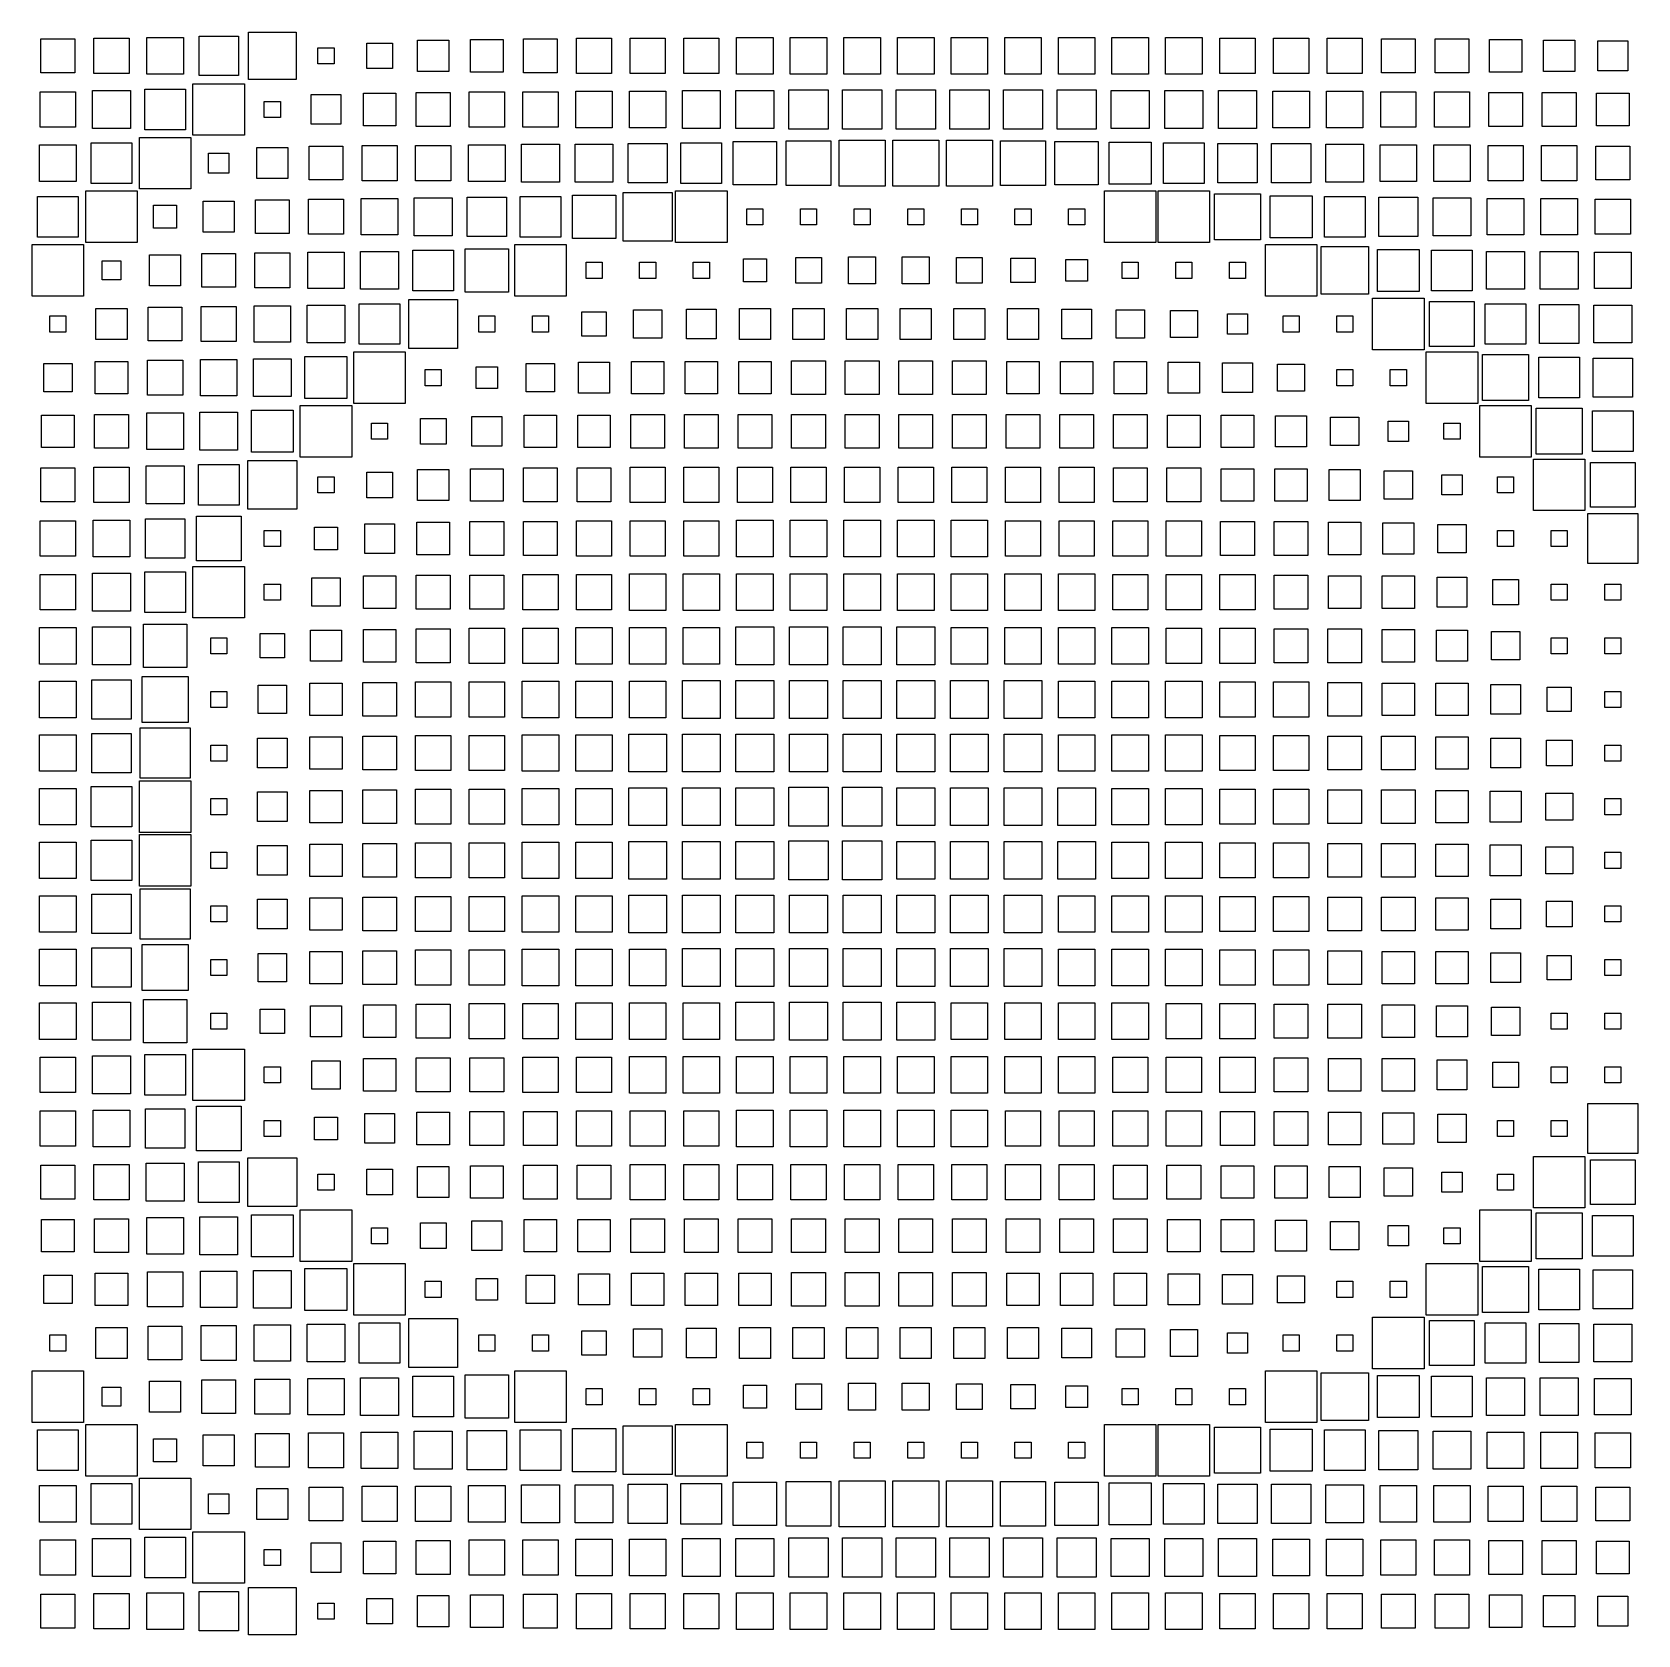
# Model space of a CAD drawing. Header units: millimetres. Extents: x 0 to 300, y 1 to 299.
import ezdxf

# ---------------------------------------------------------------- set-up
doc = ezdxf.new("R2010")
doc.units = ezdxf.units.MM

msp = doc.modelspace()

# ---------------------------------------------------------------- linework, layer by layer
for p, q in [((1.849, 291.849), (1.849, 298.151)), ((1.849, 298.151), (8.151, 298.151)), ((8.151, 298.151), (8.151, 291.849)), ((11.722, 291.722), (11.722, 298.278)), ((11.722, 298.278), (18.278, 298.278)), ((18.278, 298.278), (18.278, 291.722)), ((21.595, 291.595), (21.595, 298.405)), ((21.595, 298.405), (28.405, 298.405)), ((28.405, 298.405), (28.405, 291.595)), ((31.341, 291.341), (31.341, 298.659)), ((31.341, 298.659), (38.659, 298.659)), ((38.659, 298.659), (38.659, 291.341)), ((40.579, 290.579), (40.579, 299.421)), ((40.579, 299.421), (49.421, 299.421)), ((49.421, 299.421), (49.421, 290.579)), ((53.5, 293.5), (53.5, 296.5)), ((53.5, 296.5), (56.5, 296.5)), ((56.5, 296.5), (56.5, 293.5)), ((62.611, 292.611), (62.611, 297.389)), ((62.611, 297.389), (67.389, 297.389)), ((67.389, 297.389), (67.389, 292.611)), ((72.103, 292.103), (72.103, 297.897)), ((72.103, 297.897), (77.897, 297.897)), ((77.897, 297.897), (77.897, 292.103)), ((81.976, 291.976), (81.976, 298.024)), ((81.976, 298.024), (88.024, 298.024)), ((88.024, 298.024), (88.024, 291.976)), ((91.849, 291.849), (91.849, 298.151)), ((91.849, 298.151), (98.151, 298.151)), ((98.151, 298.151), (98.151, 291.849)), ((101.722, 291.722), (101.722, 298.278)), ((101.722, 298.278), (108.278, 298.278)), ((108.278, 298.278), (108.278, 291.722)), ((111.722, 291.722), (111.722, 298.278)), ((111.722, 298.278), (118.278, 298.278)), ((118.278, 298.278), (118.278, 291.722)), ((121.722, 291.722), (121.722, 298.278)), ((121.722, 298.278), (128.278, 298.278)), ((128.278, 298.278), (128.278, 291.722)), ((131.595, 291.595), (131.595, 298.405)), ((131.595, 298.405), (138.405, 298.405)), ((138.405, 298.405), (138.405, 291.595)), ((141.595, 291.595), (141.595, 298.405)), ((141.595, 298.405), (148.405, 298.405)), ((148.405, 298.405), (148.405, 291.595)), ((151.595, 291.595), (151.595, 298.405)), ((151.595, 298.405), (158.405, 298.405)), ((158.405, 298.405), (158.405, 291.595)), ((161.595, 291.595), (161.595, 298.405)), ((161.595, 298.405), (168.405, 298.405)), ((168.405, 298.405), (168.405, 291.595)), ((171.595, 291.595), (171.595, 298.405)), ((171.595, 298.405), (178.405, 298.405)), ((178.405, 298.405), (178.405, 291.595)), ((181.595, 291.595), (181.595, 298.405)), ((181.595, 298.405), (188.405, 298.405)), ((188.405, 298.405), (188.405, 291.595)), ((191.595, 291.595), (191.595, 298.405)), ((191.595, 298.405), (198.405, 298.405)), ((198.405, 298.405), (198.405, 291.595)), ((201.595, 291.595), (201.595, 298.405)), ((201.595, 298.405), (208.405, 298.405)), ((208.405, 298.405), (208.405, 291.595)), ((211.595, 291.595), (211.595, 298.405)), ((211.595, 298.405), (218.405, 298.405)), ((218.405, 298.405), (218.405, 291.595)), ((221.722, 291.722), (221.722, 298.278)), ((221.722, 298.278), (228.278, 298.278)), ((228.278, 298.278), (228.278, 291.722)), ((231.722, 291.722), (231.722, 298.278)), ((231.722, 298.278), (238.278, 298.278)), ((238.278, 298.278), (238.278, 291.722)), ((241.722, 291.722), (241.722, 298.278)), ((241.722, 298.278), (248.278, 298.278)), ((248.278, 298.278), (248.278, 291.722)), ((251.849, 291.849), (251.849, 298.151)), ((251.849, 298.151), (258.151, 298.151)), ((258.151, 298.151), (258.151, 291.849)), ((261.849, 291.849), (261.849, 298.151)), ((261.849, 298.151), (268.151, 298.151)), ((268.151, 298.151), (268.151, 291.849)), ((271.976, 291.976), (271.976, 298.024)), ((271.976, 298.024), (278.024, 298.024)), ((278.024, 298.024), (278.024, 291.976)), ((282.103, 292.103), (282.103, 297.897)), ((282.103, 297.897), (287.897, 297.897)), ((287.897, 297.897), (287.897, 292.103)), ((292.23, 292.23), (292.23, 297.77)), ((292.23, 297.77), (297.77, 297.77)), ((297.77, 297.77), (297.77, 292.23)), ((56.5, 293.5), (53.5, 293.5)), ((8.151, 291.849), (1.849, 291.849)), ((18.278, 291.722), (11.722, 291.722)), ((28.405, 291.595), (21.595, 291.595)), ((38.659, 291.341), (31.341, 291.341)), ((49.421, 290.579), (40.579, 290.579)), ((67.389, 292.611), (62.611, 292.611)), ((77.897, 292.103), (72.103, 292.103)), ((88.024, 291.976), (81.976, 291.976)), ((98.151, 291.849), (91.849, 291.849)), ((108.278, 291.722), (101.722, 291.722)), ((118.278, 291.722), (111.722, 291.722)), ((128.278, 291.722), (121.722, 291.722)), ((138.405, 291.595), (131.595, 291.595)), ((148.405, 291.595), (141.595, 291.595)), ((158.405, 291.595), (151.595, 291.595)), ((168.405, 291.595), (161.595, 291.595)), ((178.405, 291.595), (171.595, 291.595)), ((188.405, 291.595), (181.595, 291.595)), ((198.405, 291.595), (191.595, 291.595)), ((208.405, 291.595), (201.595, 291.595)), ((218.405, 291.595), (211.595, 291.595)), ((228.278, 291.722), (221.722, 291.722)), ((238.278, 291.722), (231.722, 291.722)), ((248.278, 291.722), (241.722, 291.722)), ((258.151, 291.849), (251.849, 291.849)), ((268.151, 291.849), (261.849, 291.849)), ((278.024, 291.976), (271.976, 291.976)), ((287.897, 292.103), (282.103, 292.103)), ((297.77, 292.23), (292.23, 292.23)), ((1.722, 281.722), (1.722, 288.278)), ((1.722, 288.278), (8.278, 288.278)), ((8.278, 288.278), (8.278, 281.722)), ((11.468, 281.468), (11.468, 288.532)), ((11.468, 288.532), (18.532, 288.532)), ((18.532, 288.532), (18.532, 281.468)), ((21.214, 281.214), (21.214, 288.786)), ((21.214, 288.786), (28.786, 288.786)), ((28.786, 288.786), (28.786, 281.214)), ((30.198, 280.198), (30.198, 289.802)), ((30.198, 289.802), (39.802, 289.802)), ((39.802, 289.802), (39.802, 280.198)), ((52.23, 282.23), (52.23, 287.77)), ((52.23, 287.77), (57.77, 287.77)), ((57.77, 287.77), (57.77, 282.23)), ((61.976, 281.976), (61.976, 288.024)), ((61.976, 288.024), (68.024, 288.024)), ((68.024, 288.024), (68.024, 281.976)), ((71.849, 281.849), (71.849, 288.151)), ((71.849, 288.151), (78.151, 288.151)), ((78.151, 288.151), (78.151, 281.849)), ((81.722, 281.722), (81.722, 288.278)), ((81.722, 288.278), (88.278, 288.278)), ((88.278, 288.278), (88.278, 281.722)), ((91.722, 281.722), (91.722, 288.278)), ((91.722, 288.278), (98.278, 288.278)), ((98.278, 288.278), (98.278, 281.722)), ((101.595, 281.595), (101.595, 288.405)), ((101.595, 288.405), (108.405, 288.405)), ((108.405, 288.405), (108.405, 281.595)), ((111.595, 281.595), (111.595, 288.405)), ((111.595, 288.405), (118.405, 288.405)), ((118.405, 288.405), (118.405, 281.595)), ((121.468, 281.468), (121.468, 288.532)), ((121.468, 288.532), (128.532, 288.532)), ((128.532, 288.532), (128.532, 281.468)), ((131.468, 281.468), (131.468, 288.532)), ((131.468, 288.532), (138.532, 288.532)), ((138.532, 288.532), (138.532, 281.468)), ((141.341, 281.341), (141.341, 288.659)), ((141.341, 288.659), (148.659, 288.659)), ((148.659, 288.659), (148.659, 281.341)), ((151.341, 281.341), (151.341, 288.659)), ((151.341, 288.659), (158.659, 288.659)), ((158.659, 288.659), (158.659, 281.341)), ((161.341, 281.341), (161.341, 288.659)), ((161.341, 288.659), (168.659, 288.659)), ((168.659, 288.659), (168.659, 281.341)), ((171.341, 281.341), (171.341, 288.659)), ((171.341, 288.659), (178.659, 288.659)), ((178.659, 288.659), (178.659, 281.341)), ((181.341, 281.341), (181.341, 288.659)), ((181.341, 288.659), (188.659, 288.659)), ((188.659, 288.659), (188.659, 281.341)), ((191.341, 281.341), (191.341, 288.659)), ((191.341, 288.659), (198.659, 288.659)), ((198.659, 288.659), (198.659, 281.341)), ((201.468, 281.468), (201.468, 288.532)), ((201.468, 288.532), (208.532, 288.532)), ((208.532, 288.532), (208.532, 281.468)), ((211.468, 281.468), (211.468, 288.532)), ((211.468, 288.532), (218.532, 288.532)), ((218.532, 288.532), (218.532, 281.468)), ((221.468, 281.468), (221.468, 288.532)), ((221.468, 288.532), (228.532, 288.532)), ((228.532, 288.532), (228.532, 281.468)), ((231.595, 281.595), (231.595, 288.405)), ((231.595, 288.405), (238.405, 288.405)), ((238.405, 288.405), (238.405, 281.595)), ((241.595, 281.595), (241.595, 288.405)), ((241.595, 288.405), (248.405, 288.405)), ((248.405, 288.405), (248.405, 281.595)), ((251.722, 281.722), (251.722, 288.278)), ((251.722, 288.278), (258.278, 288.278)), ((258.278, 288.278), (258.278, 281.722)), ((261.722, 281.722), (261.722, 288.278)), ((261.722, 288.278), (268.278, 288.278)), ((268.278, 288.278), (268.278, 281.722)), ((271.849, 281.849), (271.849, 288.151)), ((271.849, 288.151), (278.151, 288.151)), ((278.151, 288.151), (278.151, 281.849)), ((281.849, 281.849), (281.849, 288.151)), ((281.849, 288.151), (288.151, 288.151)), ((288.151, 288.151), (288.151, 281.849)), ((291.976, 281.976), (291.976, 288.024)), ((291.976, 288.024), (298.024, 288.024)), ((298.024, 288.024), (298.024, 281.976)), ((43.5, 283.5), (43.5, 286.5)), ((43.5, 286.5), (46.5, 286.5)), ((46.5, 286.5), (46.5, 283.5)), ((8.278, 281.722), (1.722, 281.722)), ((46.5, 283.5), (43.5, 283.5)), ((57.77, 282.23), (52.23, 282.23)), ((68.024, 281.976), (61.976, 281.976)), ((78.151, 281.849), (71.849, 281.849)), ((88.278, 281.722), (81.722, 281.722)), ((98.278, 281.722), (91.722, 281.722)), ((108.405, 281.595), (101.595, 281.595)), ((118.405, 281.595), (111.595, 281.595)), ((238.405, 281.595), (231.595, 281.595)), ((248.405, 281.595), (241.595, 281.595)), ((258.278, 281.722), (251.722, 281.722)), ((268.278, 281.722), (261.722, 281.722)), ((278.151, 281.849), (271.849, 281.849)), ((288.151, 281.849), (281.849, 281.849)), ((298.024, 281.976), (291.976, 281.976)), ((11.214, 271.214), (11.214, 278.786)), ((11.214, 278.786), (18.786, 278.786)), ((18.532, 281.468), (11.468, 281.468)), ((18.786, 278.786), (18.786, 271.214)), ((20.198, 270.198), (20.198, 279.802)), ((20.198, 279.802), (29.802, 279.802)), ((28.786, 281.214), (21.214, 281.214)), ((29.802, 279.802), (29.802, 270.198)), ((39.802, 280.198), (30.198, 280.198)), ((91.468, 271.468), (91.468, 278.532)), ((91.468, 278.532), (98.532, 278.532)), ((98.532, 278.532), (98.532, 271.468)), ((101.468, 271.468), (101.468, 278.532)), ((101.468, 278.532), (108.532, 278.532)), ((108.532, 278.532), (108.532, 271.468)), ((111.341, 271.341), (111.341, 278.659)), ((111.341, 278.659), (118.659, 278.659)), ((118.659, 278.659), (118.659, 271.341)), ((121.214, 271.214), (121.214, 278.786)), ((121.214, 278.786), (128.786, 278.786)), ((128.532, 281.468), (121.468, 281.468)), ((128.786, 278.786), (128.786, 271.214)), ((130.96, 270.96), (130.96, 279.04)), ((130.96, 279.04), (139.04, 279.04)), ((138.532, 281.468), (131.468, 281.468)), ((139.04, 279.04), (139.04, 270.96)), ((140.833, 270.833), (140.833, 279.167)), ((140.833, 279.167), (149.167, 279.167)), ((148.659, 281.341), (141.341, 281.341)), ((149.167, 279.167), (149.167, 270.833)), ((150.706, 270.706), (150.706, 279.294)), ((150.706, 279.294), (159.294, 279.294)), ((158.659, 281.341), (151.341, 281.341)), ((159.294, 279.294), (159.294, 270.706)), ((160.706, 270.706), (160.706, 279.294)), ((160.706, 279.294), (169.294, 279.294)), ((168.659, 281.341), (161.341, 281.341)), ((169.294, 279.294), (169.294, 270.706)), ((170.706, 270.706), (170.706, 279.294)), ((170.706, 279.294), (179.294, 279.294)), ((178.659, 281.341), (171.341, 281.341)), ((179.294, 279.294), (179.294, 270.706)), ((180.833, 270.833), (180.833, 279.167)), ((180.833, 279.167), (189.167, 279.167)), ((188.659, 281.341), (181.341, 281.341)), ((189.167, 279.167), (189.167, 270.833)), ((190.96, 270.96), (190.96, 279.04)), ((190.96, 279.04), (199.04, 279.04)), ((198.659, 281.341), (191.341, 281.341)), ((199.04, 279.04), (199.04, 270.96)), ((201.087, 271.087), (201.087, 278.913)), ((201.087, 278.913), (208.913, 278.913)), ((208.532, 281.468), (201.468, 281.468)), ((208.913, 278.913), (208.913, 271.087)), ((211.214, 271.214), (211.214, 278.786)), ((211.214, 278.786), (218.786, 278.786)), ((218.532, 281.468), (211.468, 281.468)), ((218.786, 278.786), (218.786, 271.214)), ((221.341, 271.341), (221.341, 278.659)), ((221.341, 278.659), (228.659, 278.659)), ((228.532, 281.468), (221.468, 281.468)), ((228.659, 278.659), (228.659, 271.341)), ((231.341, 271.341), (231.341, 278.659)), ((231.341, 278.659), (238.659, 278.659)), ((238.659, 278.659), (238.659, 271.341)), ((241.468, 271.468), (241.468, 278.532)), ((241.468, 278.532), (248.532, 278.532)), ((248.532, 278.532), (248.532, 271.468)), ((1.595, 271.595), (1.595, 278.405)), ((1.595, 278.405), (8.405, 278.405)), ((8.405, 278.405), (8.405, 271.595)), ((33.119, 273.119), (33.119, 276.881)), ((33.119, 276.881), (36.881, 276.881)), ((36.881, 276.881), (36.881, 273.119)), ((42.103, 272.103), (42.103, 277.897)), ((42.103, 277.897), (47.897, 277.897)), ((47.897, 277.897), (47.897, 272.103)), ((51.849, 271.849), (51.849, 278.151)), ((51.849, 278.151), (58.151, 278.151)), ((58.151, 278.151), (58.151, 271.849)), ((61.722, 271.722), (61.722, 278.278)), ((61.722, 278.278), (68.278, 278.278)), ((68.278, 278.278), (68.278, 271.722)), ((71.722, 271.722), (71.722, 278.278)), ((71.722, 278.278), (78.278, 278.278)), ((78.278, 278.278), (78.278, 271.722)), ((81.595, 271.595), (81.595, 278.405)), ((81.595, 278.405), (88.405, 278.405)), ((88.405, 278.405), (88.405, 271.595)), ((251.595, 271.595), (251.595, 278.405)), ((251.595, 278.405), (258.405, 278.405)), ((258.405, 278.405), (258.405, 271.595)), ((261.595, 271.595), (261.595, 278.405)), ((261.595, 278.405), (268.405, 278.405)), ((268.405, 278.405), (268.405, 271.595)), ((271.722, 271.722), (271.722, 278.278)), ((271.722, 278.278), (278.278, 278.278)), ((278.278, 278.278), (278.278, 271.722)), ((281.722, 271.722), (281.722, 278.278)), ((281.722, 278.278), (288.278, 278.278)), ((288.278, 278.278), (288.278, 271.722)), ((291.849, 271.849), (291.849, 278.151)), ((291.849, 278.151), (298.151, 278.151)), ((298.151, 278.151), (298.151, 271.849)), ((36.881, 273.119), (33.119, 273.119)), ((8.405, 271.595), (1.595, 271.595)), ((10.198, 260.198), (10.198, 269.802)), ((10.198, 269.802), (19.802, 269.802)), ((18.786, 271.214), (11.214, 271.214)), ((19.802, 269.802), (19.802, 260.198)), ((29.802, 270.198), (20.198, 270.198)), ((47.897, 272.103), (42.103, 272.103)), ((58.151, 271.849), (51.849, 271.849)), ((68.278, 271.722), (61.722, 271.722)), ((78.278, 271.722), (71.722, 271.722)), ((88.405, 271.595), (81.595, 271.595)), ((98.532, 271.468), (91.468, 271.468)), ((108.532, 271.468), (101.468, 271.468)), ((110.452, 260.452), (110.452, 269.548)), ((110.452, 269.548), (119.548, 269.548)), ((118.659, 271.341), (111.341, 271.341)), ((119.548, 269.548), (119.548, 260.452)), ((120.198, 260.198), (120.198, 269.802)), ((120.198, 269.802), (129.802, 269.802)), ((128.786, 271.214), (121.214, 271.214)), ((129.802, 269.802), (129.802, 260.198)), ((139.04, 270.96), (130.96, 270.96)), ((149.167, 270.833), (140.833, 270.833)), ((159.294, 270.706), (150.706, 270.706)), ((169.294, 270.706), (160.706, 270.706)), ((179.294, 270.706), (170.706, 270.706)), ((189.167, 270.833), (180.833, 270.833)), ((199.04, 270.96), (190.96, 270.96)), ((200.198, 260.198), (200.198, 269.802)), ((200.198, 269.802), (209.802, 269.802)), ((208.913, 271.087), (201.087, 271.087)), ((209.802, 269.802), (209.802, 260.198)), ((210.198, 260.198), (210.198, 269.802)), ((210.198, 269.802), (219.802, 269.802)), ((218.786, 271.214), (211.214, 271.214)), ((219.802, 269.802), (219.802, 260.198)), ((228.659, 271.341), (221.341, 271.341)), ((238.659, 271.341), (231.341, 271.341)), ((248.532, 271.468), (241.468, 271.468)), ((258.405, 271.595), (251.595, 271.595)), ((268.405, 271.595), (261.595, 271.595)), ((278.278, 271.722), (271.722, 271.722)), ((288.278, 271.722), (281.722, 271.722)), ((298.151, 271.849), (291.849, 271.849)), ((1.214, 261.214), (1.214, 268.786)), ((1.214, 268.786), (8.786, 268.786)), ((8.786, 268.786), (8.786, 261.214)), ((22.865, 262.865), (22.865, 267.135)), ((22.865, 267.135), (27.135, 267.135)), ((27.135, 267.135), (27.135, 262.865)), ((32.103, 262.103), (32.103, 267.897)), ((32.103, 267.897), (37.897, 267.897)), ((37.897, 267.897), (37.897, 262.103)), ((41.849, 261.849), (41.849, 268.151)), ((41.849, 268.151), (48.151, 268.151)), ((48.151, 268.151), (48.151, 261.849)), ((51.722, 261.722), (51.722, 268.278)), ((51.722, 268.278), (58.278, 268.278)), ((58.278, 268.278), (58.278, 261.722)), ((61.595, 261.595), (61.595, 268.405)), ((61.595, 268.405), (68.405, 268.405)), ((68.405, 268.405), (68.405, 261.595)), ((71.468, 261.468), (71.468, 268.532)), ((71.468, 268.532), (78.532, 268.532)), ((78.532, 268.532), (78.532, 261.468)), ((81.341, 261.341), (81.341, 268.659)), ((81.341, 268.659), (88.659, 268.659)), ((88.659, 268.659), (88.659, 261.341)), ((91.214, 261.214), (91.214, 268.786)), ((91.214, 268.786), (98.786, 268.786)), ((98.786, 268.786), (98.786, 261.214)), ((100.96, 260.96), (100.96, 269.04)), ((100.96, 269.04), (109.04, 269.04)), ((109.04, 269.04), (109.04, 260.96)), ((220.706, 260.706), (220.706, 269.294)), ((220.706, 269.294), (229.294, 269.294)), ((229.294, 269.294), (229.294, 260.706)), ((231.087, 261.087), (231.087, 268.913)), ((231.087, 268.913), (238.913, 268.913)), ((238.913, 268.913), (238.913, 261.087)), ((241.214, 261.214), (241.214, 268.786)), ((241.214, 268.786), (248.786, 268.786)), ((248.786, 268.786), (248.786, 261.214)), ((251.341, 261.341), (251.341, 268.659)), ((251.341, 268.659), (258.659, 268.659)), ((258.659, 268.659), (258.659, 261.341)), ((261.468, 261.468), (261.468, 268.532)), ((261.468, 268.532), (268.532, 268.532)), ((268.532, 268.532), (268.532, 261.468)), ((271.595, 261.595), (271.595, 268.405)), ((271.595, 268.405), (278.405, 268.405)), ((278.405, 268.405), (278.405, 261.595)), ((281.595, 261.595), (281.595, 268.405)), ((281.595, 268.405), (288.405, 268.405)), ((288.405, 268.405), (288.405, 261.595)), ((291.722, 261.722), (291.722, 268.278)), ((291.722, 268.278), (298.278, 268.278)), ((298.278, 268.278), (298.278, 261.722)), ((133.5, 263.5), (133.5, 266.5)), ((133.5, 266.5), (136.5, 266.5)), ((136.5, 266.5), (136.5, 263.5)), ((143.5, 263.5), (143.5, 266.5)), ((143.5, 266.5), (146.5, 266.5)), ((146.5, 266.5), (146.5, 263.5)), ((153.5, 263.5), (153.5, 266.5)), ((153.5, 266.5), (156.5, 266.5)), ((156.5, 266.5), (156.5, 263.5)), ((163.5, 263.5), (163.5, 266.5)), ((163.5, 266.5), (166.5, 266.5)), ((166.5, 266.5), (166.5, 263.5)), ((173.5, 263.5), (173.5, 266.5)), ((173.5, 266.5), (176.5, 266.5)), ((176.5, 266.5), (176.5, 263.5)), ((183.5, 263.5), (183.5, 266.5)), ((183.5, 266.5), (186.5, 266.5)), ((186.5, 266.5), (186.5, 263.5)), ((193.5, 263.5), (193.5, 266.5)), ((193.5, 266.5), (196.5, 266.5)), ((196.5, 266.5), (196.5, 263.5)), ((8.786, 261.214), (1.214, 261.214)), ((27.135, 262.865), (22.865, 262.865)), ((37.897, 262.103), (32.103, 262.103)), ((48.151, 261.849), (41.849, 261.849)), ((58.278, 261.722), (51.722, 261.722)), ((68.405, 261.595), (61.595, 261.595)), ((78.532, 261.468), (71.468, 261.468)), ((88.659, 261.341), (81.341, 261.341)), ((98.786, 261.214), (91.214, 261.214)), ((109.04, 260.96), (100.96, 260.96)), ((136.5, 263.5), (133.5, 263.5)), ((146.5, 263.5), (143.5, 263.5)), ((156.5, 263.5), (153.5, 263.5)), ((166.5, 263.5), (163.5, 263.5)), ((176.5, 263.5), (173.5, 263.5)), ((186.5, 263.5), (183.5, 263.5)), ((196.5, 263.5), (193.5, 263.5)), ((229.294, 260.706), (220.706, 260.706)), ((238.913, 261.087), (231.087, 261.087)), ((248.786, 261.214), (241.214, 261.214)), ((258.659, 261.341), (251.341, 261.341)), ((268.532, 261.468), (261.468, 261.468)), ((278.405, 261.595), (271.595, 261.595)), ((288.405, 261.595), (281.595, 261.595)), ((298.278, 261.722), (291.722, 261.722)), ((0.198, 250.198), (0.198, 259.802)), ((0.198, 259.802), (9.802, 259.802)), ((9.802, 259.802), (9.802, 250.198)), ((19.802, 260.198), (10.198, 260.198)), ((22.103, 252.103), (22.103, 257.897)), ((22.103, 257.897), (27.897, 257.897)), ((27.897, 257.897), (27.897, 252.103)), ((31.849, 251.849), (31.849, 258.151)), ((31.849, 258.151), (38.151, 258.151)), ((38.151, 258.151), (38.151, 251.849)), ((41.722, 251.722), (41.722, 258.278)), ((41.722, 258.278), (48.278, 258.278)), ((48.278, 258.278), (48.278, 251.722)), ((51.595, 251.595), (51.595, 258.405)), ((51.595, 258.405), (58.405, 258.405)), ((58.405, 258.405), (58.405, 251.595)), ((61.468, 251.468), (61.468, 258.532)), ((61.468, 258.532), (68.532, 258.532)), ((68.532, 258.532), (68.532, 251.468)), ((71.214, 251.214), (71.214, 258.786)), ((71.214, 258.786), (78.786, 258.786)), ((78.786, 258.786), (78.786, 251.214)), ((80.96, 250.96), (80.96, 259.04)), ((80.96, 259.04), (89.04, 259.04)), ((89.04, 259.04), (89.04, 250.96)), ((90.198, 250.198), (90.198, 259.802)), ((90.198, 259.802), (99.802, 259.802)), ((99.802, 259.802), (99.802, 250.198)), ((119.548, 260.452), (110.452, 260.452)), ((129.802, 260.198), (120.198, 260.198)), ((209.802, 260.198), (200.198, 260.198)), ((219.802, 260.198), (210.198, 260.198)), ((230.198, 250.198), (230.198, 259.802)), ((230.198, 259.802), (239.802, 259.802)), ((239.802, 259.802), (239.802, 250.198)), ((240.579, 250.579), (240.579, 259.421)), ((240.579, 259.421), (249.421, 259.421)), ((249.421, 259.421), (249.421, 250.579)), ((251.087, 251.087), (251.087, 258.913)), ((251.087, 258.913), (258.913, 258.913)), ((258.913, 258.913), (258.913, 251.087)), ((261.214, 251.214), (261.214, 258.786)), ((261.214, 258.786), (268.786, 258.786)), ((268.786, 258.786), (268.786, 251.214)), ((271.468, 251.468), (271.468, 258.532)), ((271.468, 258.532), (278.532, 258.532)), ((278.532, 258.532), (278.532, 251.468)), ((281.468, 251.468), (281.468, 258.532)), ((281.468, 258.532), (288.532, 258.532)), ((288.532, 258.532), (288.532, 251.468)), ((291.595, 251.595), (291.595, 258.405)), ((291.595, 258.405), (298.405, 258.405)), ((298.405, 258.405), (298.405, 251.595)), ((13.246, 253.246), (13.246, 256.754)), ((13.246, 256.754), (16.754, 256.754)), ((16.754, 256.754), (16.754, 253.246)), ((103.5, 253.5), (103.5, 256.5)), ((103.5, 256.5), (106.5, 256.5)), ((106.5, 256.5), (106.5, 253.5)), ((113.5, 253.5), (113.5, 256.5)), ((113.5, 256.5), (116.5, 256.5)), ((116.5, 256.5), (116.5, 253.5)), ((123.5, 253.5), (123.5, 256.5)), ((123.5, 256.5), (126.5, 256.5)), ((126.5, 256.5), (126.5, 253.5)), ((132.865, 252.865), (132.865, 257.135)), ((132.865, 257.135), (137.135, 257.135)), ((137.135, 257.135), (137.135, 252.865)), ((142.611, 252.611), (142.611, 257.389)), ((142.611, 257.389), (147.389, 257.389)), ((147.389, 257.389), (147.389, 252.611)), ((152.484, 252.484), (152.484, 257.516)), ((152.484, 257.516), (157.516, 257.516)), ((157.516, 257.516), (157.516, 252.484)), ((162.484, 252.484), (162.484, 257.516)), ((162.484, 257.516), (167.516, 257.516)), ((167.516, 257.516), (167.516, 252.484)), ((172.611, 252.611), (172.611, 257.389)), ((172.611, 257.389), (177.389, 257.389)), ((177.389, 257.389), (177.389, 252.611)), ((182.738, 252.738), (182.738, 257.262)), ((182.738, 257.262), (187.262, 257.262)), ((187.262, 257.262), (187.262, 252.738)), ((192.992, 252.992), (192.992, 257.008)), ((192.992, 257.008), (197.008, 257.008)), ((197.008, 257.008), (197.008, 252.992)), ((203.5, 253.5), (203.5, 256.5)), ((203.5, 256.5), (206.5, 256.5)), ((206.5, 256.5), (206.5, 253.5)), ((213.5, 253.5), (213.5, 256.5)), ((213.5, 256.5), (216.5, 256.5)), ((216.5, 256.5), (216.5, 253.5)), ((223.5, 253.5), (223.5, 256.5)), ((223.5, 256.5), (226.5, 256.5)), ((226.5, 256.5), (226.5, 253.5)), ((16.754, 253.246), (13.246, 253.246)), ((27.897, 252.103), (22.103, 252.103)), ((38.151, 251.849), (31.849, 251.849)), ((48.278, 251.722), (41.722, 251.722)), ((58.405, 251.595), (51.595, 251.595)), ((106.5, 253.5), (103.5, 253.5)), ((116.5, 253.5), (113.5, 253.5)), ((126.5, 253.5), (123.5, 253.5)), ((137.135, 252.865), (132.865, 252.865)), ((147.389, 252.611), (142.611, 252.611)), ((157.516, 252.484), (152.484, 252.484)), ((167.516, 252.484), (162.484, 252.484)), ((177.389, 252.611), (172.611, 252.611)), ((187.262, 252.738), (182.738, 252.738)), ((197.008, 252.992), (192.992, 252.992)), ((206.5, 253.5), (203.5, 253.5)), ((216.5, 253.5), (213.5, 253.5)), ((226.5, 253.5), (223.5, 253.5)), ((298.405, 251.595), (291.595, 251.595)), ((9.802, 250.198), (0.198, 250.198)), ((61.214, 241.214), (61.214, 248.786)), ((61.214, 248.786), (68.786, 248.786)), ((68.532, 251.468), (61.468, 251.468)), ((68.786, 248.786), (68.786, 241.214)), ((70.452, 240.452), (70.452, 249.548)), ((70.452, 249.548), (79.548, 249.548)), ((78.786, 251.214), (71.214, 251.214)), ((79.548, 249.548), (79.548, 240.452)), ((89.04, 250.96), (80.96, 250.96)), ((99.802, 250.198), (90.198, 250.198)), ((239.802, 250.198), (230.198, 250.198)), ((249.421, 250.579), (240.579, 250.579)), ((250.198, 240.198), (250.198, 249.802)), ((250.198, 249.802), (259.802, 249.802)), ((258.913, 251.087), (251.087, 251.087)), ((259.802, 249.802), (259.802, 240.198)), ((260.833, 240.833), (260.833, 249.167)), ((260.833, 249.167), (269.167, 249.167)), ((268.786, 251.214), (261.214, 251.214)), ((269.167, 249.167), (269.167, 240.833)), ((271.214, 241.214), (271.214, 248.786)), ((271.214, 248.786), (278.786, 248.786)), ((278.532, 251.468), (271.468, 251.468)), ((278.786, 248.786), (278.786, 241.214)), ((281.341, 241.341), (281.341, 248.659)), ((281.341, 248.659), (288.659, 248.659)), ((288.532, 251.468), (281.468, 251.468)), ((288.659, 248.659), (288.659, 241.341)), ((3.5, 243.5), (3.5, 246.5)), ((3.5, 246.5), (6.5, 246.5)), ((6.5, 246.5), (6.5, 243.5)), ((12.103, 242.103), (12.103, 247.897)), ((12.103, 247.897), (17.897, 247.897)), ((17.897, 247.897), (17.897, 242.103)), ((21.849, 241.849), (21.849, 248.151)), ((21.849, 248.151), (28.151, 248.151)), ((28.151, 248.151), (28.151, 241.849)), ((31.722, 241.722), (31.722, 248.278)), ((31.722, 248.278), (38.278, 248.278)), ((38.278, 248.278), (38.278, 241.722)), ((41.595, 241.595), (41.595, 248.405)), ((41.595, 248.405), (48.405, 248.405)), ((48.405, 248.405), (48.405, 241.595)), ((51.468, 241.468), (51.468, 248.532)), ((51.468, 248.532), (58.532, 248.532)), ((58.532, 248.532), (58.532, 241.468)), ((83.5, 243.5), (83.5, 246.5)), ((83.5, 246.5), (86.5, 246.5)), ((86.5, 246.5), (86.5, 243.5)), ((93.5, 243.5), (93.5, 246.5)), ((93.5, 246.5), (96.5, 246.5)), ((96.5, 246.5), (96.5, 243.5)), ((102.738, 242.738), (102.738, 247.262)), ((102.738, 247.262), (107.262, 247.262)), ((107.262, 247.262), (107.262, 242.738)), ((112.357, 242.357), (112.357, 247.643)), ((112.357, 247.643), (117.643, 247.643)), ((117.643, 247.643), (117.643, 242.357)), ((122.23, 242.23), (122.23, 247.77)), ((122.23, 247.77), (127.77, 247.77)), ((127.77, 247.77), (127.77, 242.23)), ((132.103, 242.103), (132.103, 247.897)), ((132.103, 247.897), (137.897, 247.897)), ((137.897, 247.897), (137.897, 242.103)), ((142.103, 242.103), (142.103, 247.897)), ((142.103, 247.897), (147.897, 247.897)), ((147.897, 247.897), (147.897, 242.103)), ((152.103, 242.103), (152.103, 247.897)), ((152.103, 247.897), (157.897, 247.897)), ((157.897, 247.897), (157.897, 242.103)), ((162.103, 242.103), (162.103, 247.897)), ((162.103, 247.897), (167.897, 247.897)), ((167.897, 247.897), (167.897, 242.103)), ((172.103, 242.103), (172.103, 247.897)), ((172.103, 247.897), (177.897, 247.897)), ((177.897, 247.897), (177.897, 242.103)), ((182.103, 242.103), (182.103, 247.897)), ((182.103, 247.897), (187.897, 247.897)), ((187.897, 247.897), (187.897, 242.103)), ((192.23, 242.23), (192.23, 247.77)), ((192.23, 247.77), (197.77, 247.77)), ((197.77, 247.77), (197.77, 242.23)), ((202.357, 242.357), (202.357, 247.643)), ((202.357, 247.643), (207.643, 247.643)), ((207.643, 247.643), (207.643, 242.357)), ((212.484, 242.484), (212.484, 247.516)), ((212.484, 247.516), (217.516, 247.516)), ((217.516, 247.516), (217.516, 242.484)), ((223.119, 243.119), (223.119, 246.881)), ((223.119, 246.881), (226.881, 246.881)), ((226.881, 246.881), (226.881, 243.119)), ((233.5, 243.5), (233.5, 246.5)), ((233.5, 246.5), (236.5, 246.5)), ((236.5, 246.5), (236.5, 243.5)), ((243.5, 243.5), (243.5, 246.5)), ((243.5, 246.5), (246.5, 246.5)), ((246.5, 246.5), (246.5, 243.5)), ((291.468, 241.468), (291.468, 248.532)), ((291.468, 248.532), (298.532, 248.532)), ((298.532, 248.532), (298.532, 241.468)), ((6.5, 243.5), (3.5, 243.5)), ((86.5, 243.5), (83.5, 243.5)), ((96.5, 243.5), (93.5, 243.5)), ((107.262, 242.738), (102.738, 242.738)), ((226.881, 243.119), (223.119, 243.119)), ((236.5, 243.5), (233.5, 243.5)), ((246.5, 243.5), (243.5, 243.5)), ((17.897, 242.103), (12.103, 242.103)), ((28.151, 241.849), (21.849, 241.849)), ((38.278, 241.722), (31.722, 241.722)), ((48.405, 241.595), (41.595, 241.595)), ((58.532, 241.468), (51.468, 241.468)), ((60.198, 230.198), (60.198, 239.802)), ((60.198, 239.802), (69.802, 239.802)), ((68.786, 241.214), (61.214, 241.214)), ((69.802, 239.802), (69.802, 230.198)), ((79.548, 240.452), (70.452, 240.452)), ((117.643, 242.357), (112.357, 242.357)), ((127.77, 242.23), (122.23, 242.23)), ((137.897, 242.103), (132.103, 242.103)), ((147.897, 242.103), (142.103, 242.103)), ((157.897, 242.103), (152.103, 242.103)), ((167.897, 242.103), (162.103, 242.103)), ((177.897, 242.103), (172.103, 242.103)), ((187.897, 242.103), (182.103, 242.103)), ((197.77, 242.23), (192.23, 242.23)), ((207.643, 242.357), (202.357, 242.357)), ((217.516, 242.484), (212.484, 242.484)), ((259.802, 240.198), (250.198, 240.198)), ((260.198, 230.198), (260.198, 239.802)), ((260.198, 239.802), (269.802, 239.802)), ((269.167, 240.833), (260.833, 240.833)), ((269.802, 239.802), (269.802, 230.198)), ((278.786, 241.214), (271.214, 241.214)), ((288.659, 241.341), (281.341, 241.341)), ((298.532, 241.468), (291.468, 241.468)), ((2.357, 232.357), (2.357, 237.643)), ((2.357, 237.643), (7.643, 237.643)), ((7.643, 237.643), (7.643, 232.357)), ((11.976, 231.976), (11.976, 238.024)), ((11.976, 238.024), (18.024, 238.024)), ((18.024, 238.024), (18.024, 231.976)), ((21.722, 231.722), (21.722, 238.278)), ((21.722, 238.278), (28.278, 238.278)), ((28.278, 238.278), (28.278, 231.722)), ((31.595, 231.595), (31.595, 238.405)), ((31.595, 238.405), (38.405, 238.405)), ((38.405, 238.405), (38.405, 231.595)), ((41.468, 231.468), (41.468, 238.532)), ((41.468, 238.532), (48.532, 238.532)), ((48.532, 238.532), (48.532, 231.468)), ((51.087, 231.087), (51.087, 238.913)), ((51.087, 238.913), (58.913, 238.913)), ((58.913, 238.913), (58.913, 231.087)), ((82.992, 232.992), (82.992, 237.008)), ((82.992, 237.008), (87.008, 237.008)), ((87.008, 237.008), (87.008, 232.992)), ((92.357, 232.357), (92.357, 237.643)), ((92.357, 237.643), (97.643, 237.643)), ((97.643, 237.643), (97.643, 232.357)), ((102.103, 232.103), (102.103, 237.897)), ((102.103, 237.897), (107.897, 237.897)), ((107.897, 237.897), (107.897, 232.103)), ((111.976, 231.976), (111.976, 238.024)), ((111.976, 238.024), (118.024, 238.024)), ((118.024, 238.024), (118.024, 231.976)), ((121.976, 231.976), (121.976, 238.024)), ((121.976, 238.024), (128.024, 238.024)), ((128.024, 238.024), (128.024, 231.976)), ((131.976, 231.976), (131.976, 238.024)), ((131.976, 238.024), (138.024, 238.024)), ((138.024, 238.024), (138.024, 231.976)), ((141.849, 231.849), (141.849, 238.151)), ((141.849, 238.151), (148.151, 238.151)), ((148.151, 238.151), (148.151, 231.849)), ((151.849, 231.849), (151.849, 238.151)), ((151.849, 238.151), (158.151, 238.151)), ((158.151, 238.151), (158.151, 231.849)), ((161.849, 231.849), (161.849, 238.151)), ((161.849, 238.151), (168.151, 238.151)), ((168.151, 238.151), (168.151, 231.849)), ((171.849, 231.849), (171.849, 238.151)), ((171.849, 238.151), (178.151, 238.151)), ((178.151, 238.151), (178.151, 231.849)), ((181.976, 231.976), (181.976, 238.024)), ((181.976, 238.024), (188.024, 238.024)), ((188.024, 238.024), (188.024, 231.976)), ((191.976, 231.976), (191.976, 238.024)), ((191.976, 238.024), (198.024, 238.024)), ((198.024, 238.024), (198.024, 231.976)), ((201.976, 231.976), (201.976, 238.024)), ((201.976, 238.024), (208.024, 238.024)), ((208.024, 238.024), (208.024, 231.976)), ((212.103, 232.103), (212.103, 237.897)), ((212.103, 237.897), (217.897, 237.897)), ((217.897, 237.897), (217.897, 232.103)), ((222.23, 232.23), (222.23, 237.77)), ((222.23, 237.77), (227.77, 237.77)), ((227.77, 237.77), (227.77, 232.23)), ((232.484, 232.484), (232.484, 237.516)), ((232.484, 237.516), (237.516, 237.516)), ((237.516, 237.516), (237.516, 232.484)), ((270.706, 230.706), (270.706, 239.294)), ((270.706, 239.294), (279.294, 239.294)), ((279.294, 239.294), (279.294, 230.706)), ((281.214, 231.214), (281.214, 238.786)), ((281.214, 238.786), (288.786, 238.786)), ((288.786, 238.786), (288.786, 231.214)), ((291.341, 231.341), (291.341, 238.659)), ((291.341, 238.659), (298.659, 238.659)), ((298.659, 238.659), (298.659, 231.341)), ((73.5, 233.5), (73.5, 236.5)), ((73.5, 236.5), (76.5, 236.5)), ((76.5, 236.5), (76.5, 233.5)), ((243.5, 233.5), (243.5, 236.5)), ((243.5, 236.5), (246.5, 236.5)), ((246.5, 236.5), (246.5, 233.5)), ((253.5, 233.5), (253.5, 236.5)), ((253.5, 236.5), (256.5, 236.5)), ((256.5, 236.5), (256.5, 233.5)), ((7.643, 232.357), (2.357, 232.357)), ((18.024, 231.976), (11.976, 231.976)), ((28.278, 231.722), (21.722, 231.722)), ((38.405, 231.595), (31.595, 231.595)), ((48.532, 231.468), (41.468, 231.468)), ((58.913, 231.087), (51.087, 231.087)), ((76.5, 233.5), (73.5, 233.5)), ((87.008, 232.992), (82.992, 232.992)), ((97.643, 232.357), (92.357, 232.357)), ((107.897, 232.103), (102.103, 232.103)), ((118.024, 231.976), (111.976, 231.976)), ((128.024, 231.976), (121.976, 231.976)), ((138.024, 231.976), (131.976, 231.976)), ((148.151, 231.849), (141.849, 231.849)), ((158.151, 231.849), (151.849, 231.849)), ((168.151, 231.849), (161.849, 231.849)), ((178.151, 231.849), (171.849, 231.849)), ((188.024, 231.976), (181.976, 231.976)), ((198.024, 231.976), (191.976, 231.976)), ((208.024, 231.976), (201.976, 231.976)), ((217.897, 232.103), (212.103, 232.103)), ((227.77, 232.23), (222.23, 232.23)), ((237.516, 232.484), (232.484, 232.484)), ((246.5, 233.5), (243.5, 233.5)), ((256.5, 233.5), (253.5, 233.5)), ((279.294, 230.706), (270.706, 230.706)), ((288.786, 231.214), (281.214, 231.214)), ((298.659, 231.341), (291.341, 231.341)), ((1.976, 221.976), (1.976, 228.024)), ((1.976, 228.024), (8.024, 228.024)), ((8.024, 228.024), (8.024, 221.976)), ((11.849, 221.849), (11.849, 228.151)), ((11.849, 228.151), (18.151, 228.151)), ((18.151, 228.151), (18.151, 221.849)), ((21.595, 221.595), (21.595, 228.405)), ((21.595, 228.405), (28.405, 228.405)), ((28.405, 228.405), (28.405, 221.595)), ((31.468, 221.468), (31.468, 228.532)), ((31.468, 228.532), (38.532, 228.532)), ((38.532, 228.532), (38.532, 221.468)), ((41.087, 221.087), (41.087, 228.913)), ((41.087, 228.913), (48.913, 228.913)), ((48.913, 228.913), (48.913, 221.087)), ((50.198, 220.198), (50.198, 229.802)), ((50.198, 229.802), (59.802, 229.802)), ((59.802, 229.802), (59.802, 220.198)), ((69.802, 230.198), (60.198, 230.198)), ((82.23, 222.23), (82.23, 227.77)), ((82.23, 227.77), (87.77, 227.77)), ((87.77, 227.77), (87.77, 222.23)), ((91.976, 221.976), (91.976, 228.024)), ((91.976, 228.024), (98.024, 228.024)), ((98.024, 228.024), (98.024, 221.976)), ((101.976, 221.976), (101.976, 228.024)), ((101.976, 228.024), (108.024, 228.024)), ((108.024, 228.024), (108.024, 221.976)), ((111.849, 221.849), (111.849, 228.151)), ((111.849, 228.151), (118.151, 228.151)), ((118.151, 228.151), (118.151, 221.849)), ((121.849, 221.849), (121.849, 228.151)), ((121.849, 228.151), (128.151, 228.151)), ((128.151, 228.151), (128.151, 221.849)), ((131.849, 221.849), (131.849, 228.151)), ((131.849, 228.151), (138.151, 228.151)), ((138.151, 228.151), (138.151, 221.849)), ((141.849, 221.849), (141.849, 228.151)), ((141.849, 228.151), (148.151, 228.151)), ((148.151, 228.151), (148.151, 221.849)), ((151.849, 221.849), (151.849, 228.151)), ((151.849, 228.151), (158.151, 228.151)), ((158.151, 228.151), (158.151, 221.849)), ((161.849, 221.849), (161.849, 228.151)), ((161.849, 228.151), (168.151, 228.151)), ((168.151, 228.151), (168.151, 221.849)), ((171.849, 221.849), (171.849, 228.151)), ((171.849, 228.151), (178.151, 228.151)), ((178.151, 228.151), (178.151, 221.849)), ((181.849, 221.849), (181.849, 228.151)), ((181.849, 228.151), (188.151, 228.151)), ((188.151, 228.151), (188.151, 221.849)), ((191.849, 221.849), (191.849, 228.151)), ((191.849, 228.151), (198.151, 228.151)), ((198.151, 228.151), (198.151, 221.849)), ((201.849, 221.849), (201.849, 228.151)), ((201.849, 228.151), (208.151, 228.151)), ((208.151, 228.151), (208.151, 221.849)), ((211.976, 221.976), (211.976, 228.024)), ((211.976, 228.024), (218.024, 228.024)), ((218.024, 228.024), (218.024, 221.976)), ((221.976, 221.976), (221.976, 228.024)), ((221.976, 228.024), (228.024, 228.024)), ((228.024, 228.024), (228.024, 221.976)), ((232.103, 222.103), (232.103, 227.897)), ((232.103, 227.897), (237.897, 227.897)), ((237.897, 227.897), (237.897, 222.103)), ((242.357, 222.357), (242.357, 227.643)), ((242.357, 227.643), (247.643, 227.643)), ((247.643, 227.643), (247.643, 222.357)), ((269.802, 230.198), (260.198, 230.198)), ((270.198, 220.198), (270.198, 229.802)), ((270.198, 229.802), (279.802, 229.802)), ((279.802, 229.802), (279.802, 220.198)), ((280.706, 220.706), (280.706, 229.294)), ((280.706, 229.294), (289.294, 229.294)), ((289.294, 229.294), (289.294, 220.706)), ((291.214, 221.214), (291.214, 228.786)), ((291.214, 228.786), (298.786, 228.786)), ((298.786, 228.786), (298.786, 221.214)), ((63.5, 223.5), (63.5, 226.5)), ((63.5, 226.5), (66.5, 226.5)), ((66.5, 226.5), (66.5, 223.5)), ((72.611, 222.611), (72.611, 227.389)), ((72.611, 227.389), (77.389, 227.389)), ((77.389, 227.389), (77.389, 222.611)), ((253.119, 223.119), (253.119, 226.881)), ((253.119, 226.881), (256.881, 226.881)), ((256.881, 226.881), (256.881, 223.119)), ((263.5, 223.5), (263.5, 226.5)), ((263.5, 226.5), (266.5, 226.5)), ((266.5, 226.5), (266.5, 223.5)), ((8.024, 221.976), (1.976, 221.976)), ((18.151, 221.849), (11.849, 221.849)), ((66.5, 223.5), (63.5, 223.5)), ((77.389, 222.611), (72.611, 222.611)), ((87.77, 222.23), (82.23, 222.23)), ((98.024, 221.976), (91.976, 221.976)), ((108.024, 221.976), (101.976, 221.976)), ((118.151, 221.849), (111.849, 221.849)), ((128.151, 221.849), (121.849, 221.849)), ((138.151, 221.849), (131.849, 221.849)), ((148.151, 221.849), (141.849, 221.849)), ((158.151, 221.849), (151.849, 221.849)), ((168.151, 221.849), (161.849, 221.849)), ((178.151, 221.849), (171.849, 221.849)), ((188.151, 221.849), (181.849, 221.849)), ((198.151, 221.849), (191.849, 221.849)), ((208.151, 221.849), (201.849, 221.849)), ((218.024, 221.976), (211.976, 221.976)), ((228.024, 221.976), (221.976, 221.976)), ((237.897, 222.103), (232.103, 222.103)), ((247.643, 222.357), (242.357, 222.357)), ((256.881, 223.119), (253.119, 223.119)), ((266.5, 223.5), (263.5, 223.5)), ((28.405, 221.595), (21.595, 221.595)), ((31.214, 211.214), (31.214, 218.786)), ((31.214, 218.786), (38.786, 218.786)), ((38.532, 221.468), (31.468, 221.468)), ((38.786, 218.786), (38.786, 211.214)), ((40.452, 210.452), (40.452, 219.548)), ((40.452, 219.548), (49.548, 219.548)), ((48.913, 221.087), (41.087, 221.087)), ((49.548, 219.548), (49.548, 210.452)), ((59.802, 220.198), (50.198, 220.198)), ((279.802, 220.198), (270.198, 220.198)), ((280.198, 210.198), (280.198, 219.802)), ((280.198, 219.802), (289.802, 219.802)), ((289.294, 220.706), (280.706, 220.706)), ((289.802, 219.802), (289.802, 210.198)), ((290.833, 210.833), (290.833, 219.167)), ((290.833, 219.167), (299.167, 219.167)), ((298.786, 221.214), (291.214, 221.214)), ((299.167, 219.167), (299.167, 210.833)), ((1.849, 211.849), (1.849, 218.151)), ((1.849, 218.151), (8.151, 218.151)), ((8.151, 218.151), (8.151, 211.849)), ((11.722, 211.722), (11.722, 218.278)), ((11.722, 218.278), (18.278, 218.278)), ((18.278, 218.278), (18.278, 211.722)), ((21.468, 211.468), (21.468, 218.532)), ((21.468, 218.532), (28.532, 218.532)), ((28.532, 218.532), (28.532, 211.468)), ((53.5, 213.5), (53.5, 216.5)), ((53.5, 216.5), (56.5, 216.5)), ((56.5, 216.5), (56.5, 213.5)), ((62.611, 212.611), (62.611, 217.389)), ((62.611, 217.389), (67.389, 217.389)), ((67.389, 217.389), (67.389, 212.611)), ((72.103, 212.103), (72.103, 217.897)), ((72.103, 217.897), (77.897, 217.897)), ((77.897, 217.897), (77.897, 212.103)), ((81.976, 211.976), (81.976, 218.024)), ((81.976, 218.024), (88.024, 218.024)), ((88.024, 218.024), (88.024, 211.976)), ((91.849, 211.849), (91.849, 218.151)), ((91.849, 218.151), (98.151, 218.151)), ((98.151, 218.151), (98.151, 211.849)), ((101.849, 211.849), (101.849, 218.151)), ((101.849, 218.151), (108.151, 218.151)), ((108.151, 218.151), (108.151, 211.849)), ((111.722, 211.722), (111.722, 218.278)), ((111.722, 218.278), (118.278, 218.278)), ((118.278, 218.278), (118.278, 211.722)), ((121.722, 211.722), (121.722, 218.278)), ((121.722, 218.278), (128.278, 218.278)), ((128.278, 218.278), (128.278, 211.722)), ((131.722, 211.722), (131.722, 218.278)), ((131.722, 218.278), (138.278, 218.278)), ((138.278, 218.278), (138.278, 211.722)), ((141.722, 211.722), (141.722, 218.278)), ((141.722, 218.278), (148.278, 218.278)), ((148.278, 218.278), (148.278, 211.722)), ((151.722, 211.722), (151.722, 218.278)), ((151.722, 218.278), (158.278, 218.278)), ((158.278, 218.278), (158.278, 211.722)), ((161.722, 211.722), (161.722, 218.278)), ((161.722, 218.278), (168.278, 218.278)), ((168.278, 218.278), (168.278, 211.722)), ((171.722, 211.722), (171.722, 218.278)), ((171.722, 218.278), (178.278, 218.278)), ((178.278, 218.278), (178.278, 211.722)), ((181.722, 211.722), (181.722, 218.278)), ((181.722, 218.278), (188.278, 218.278)), ((188.278, 218.278), (188.278, 211.722)), ((191.722, 211.722), (191.722, 218.278)), ((191.722, 218.278), (198.278, 218.278)), ((198.278, 218.278), (198.278, 211.722)), ((201.849, 211.849), (201.849, 218.151)), ((201.849, 218.151), (208.151, 218.151)), ((208.151, 218.151), (208.151, 211.849)), ((211.849, 211.849), (211.849, 218.151)), ((211.849, 218.151), (218.151, 218.151)), ((218.151, 218.151), (218.151, 211.849)), ((221.976, 211.976), (221.976, 218.024)), ((221.976, 218.024), (228.024, 218.024)), ((228.024, 218.024), (228.024, 211.976)), ((231.976, 211.976), (231.976, 218.024)), ((231.976, 218.024), (238.024, 218.024)), ((238.024, 218.024), (238.024, 211.976)), ((242.103, 212.103), (242.103, 217.897)), ((242.103, 217.897), (247.897, 217.897)), ((247.897, 217.897), (247.897, 212.103)), ((252.357, 212.357), (252.357, 217.643)), ((252.357, 217.643), (257.643, 217.643)), ((257.643, 217.643), (257.643, 212.357)), ((263.119, 213.119), (263.119, 216.881)), ((263.119, 216.881), (266.881, 216.881)), ((266.881, 216.881), (266.881, 213.119)), ((273.5, 213.5), (273.5, 216.5)), ((273.5, 216.5), (276.5, 216.5)), ((276.5, 216.5), (276.5, 213.5)), ((56.5, 213.5), (53.5, 213.5)), ((266.881, 213.119), (263.119, 213.119)), ((276.5, 213.5), (273.5, 213.5)), ((8.151, 211.849), (1.849, 211.849)), ((18.278, 211.722), (11.722, 211.722)), ((28.532, 211.468), (21.468, 211.468)), ((38.786, 211.214), (31.214, 211.214)), ((49.548, 210.452), (40.452, 210.452)), ((67.389, 212.611), (62.611, 212.611)), ((77.897, 212.103), (72.103, 212.103)), ((88.024, 211.976), (81.976, 211.976)), ((98.151, 211.849), (91.849, 211.849)), ((108.151, 211.849), (101.849, 211.849)), ((118.278, 211.722), (111.722, 211.722)), ((128.278, 211.722), (121.722, 211.722)), ((138.278, 211.722), (131.722, 211.722)), ((148.278, 211.722), (141.722, 211.722)), ((158.278, 211.722), (151.722, 211.722)), ((168.278, 211.722), (161.722, 211.722)), ((178.278, 211.722), (171.722, 211.722)), ((188.278, 211.722), (181.722, 211.722)), ((198.278, 211.722), (191.722, 211.722)), ((208.151, 211.849), (201.849, 211.849)), ((218.151, 211.849), (211.849, 211.849)), ((228.024, 211.976), (221.976, 211.976)), ((238.024, 211.976), (231.976, 211.976)), ((247.897, 212.103), (242.103, 212.103)), ((257.643, 212.357), (252.357, 212.357)), ((289.802, 210.198), (280.198, 210.198)), ((290.325, 200.325), (290.325, 209.675)), ((290.325, 209.675), (299.675, 209.675)), ((299.167, 210.833), (290.833, 210.833)), ((299.675, 209.675), (299.675, 200.325)), ((1.722, 201.722), (1.722, 208.278)), ((1.722, 208.278), (8.278, 208.278)), ((8.278, 208.278), (8.278, 201.722)), ((11.595, 201.595), (11.595, 208.405)), ((11.595, 208.405), (18.405, 208.405)), ((18.405, 208.405), (18.405, 201.595)), ((21.341, 201.341), (21.341, 208.659)), ((21.341, 208.659), (28.659, 208.659)), ((28.659, 208.659), (28.659, 201.341)), ((30.833, 200.833), (30.833, 209.167)), ((30.833, 209.167), (39.167, 209.167)), ((39.167, 209.167), (39.167, 200.833)), ((52.865, 202.865), (52.865, 207.135)), ((52.865, 207.135), (57.135, 207.135)), ((57.135, 207.135), (57.135, 202.865)), ((62.23, 202.23), (62.23, 207.77)), ((62.23, 207.77), (67.77, 207.77)), ((67.77, 207.77), (67.77, 202.23)), ((71.976, 201.976), (71.976, 208.024)), ((71.976, 208.024), (78.024, 208.024)), ((78.024, 208.024), (78.024, 201.976)), ((81.849, 201.849), (81.849, 208.151)), ((81.849, 208.151), (88.151, 208.151)), ((88.151, 208.151), (88.151, 201.849)), ((91.849, 201.849), (91.849, 208.151)), ((91.849, 208.151), (98.151, 208.151)), ((98.151, 208.151), (98.151, 201.849)), ((101.722, 201.722), (101.722, 208.278)), ((101.722, 208.278), (108.278, 208.278)), ((108.278, 208.278), (108.278, 201.722)), ((111.722, 201.722), (111.722, 208.278)), ((111.722, 208.278), (118.278, 208.278)), ((118.278, 208.278), (118.278, 201.722)), ((121.722, 201.722), (121.722, 208.278)), ((121.722, 208.278), (128.278, 208.278)), ((128.278, 208.278), (128.278, 201.722)), ((131.595, 201.595), (131.595, 208.405)), ((131.595, 208.405), (138.405, 208.405)), ((138.405, 208.405), (138.405, 201.595)), ((141.595, 201.595), (141.595, 208.405)), ((141.595, 208.405), (148.405, 208.405)), ((148.405, 208.405), (148.405, 201.595)), ((151.595, 201.595), (151.595, 208.405)), ((151.595, 208.405), (158.405, 208.405)), ((158.405, 208.405), (158.405, 201.595)), ((161.595, 201.595), (161.595, 208.405)), ((161.595, 208.405), (168.405, 208.405)), ((168.405, 208.405), (168.405, 201.595)), ((171.595, 201.595), (171.595, 208.405)), ((171.595, 208.405), (178.405, 208.405)), ((178.405, 208.405), (178.405, 201.595)), ((181.722, 201.722), (181.722, 208.278)), ((181.722, 208.278), (188.278, 208.278)), ((188.278, 208.278), (188.278, 201.722)), ((191.722, 201.722), (191.722, 208.278)), ((191.722, 208.278), (198.278, 208.278)), ((198.278, 208.278), (198.278, 201.722)), ((201.722, 201.722), (201.722, 208.278)), ((201.722, 208.278), (208.278, 208.278)), ((208.278, 208.278), (208.278, 201.722)), ((211.722, 201.722), (211.722, 208.278)), ((211.722, 208.278), (218.278, 208.278)), ((218.278, 208.278), (218.278, 201.722)), ((221.849, 201.849), (221.849, 208.151)), ((221.849, 208.151), (228.151, 208.151)), ((228.151, 208.151), (228.151, 201.849)), ((231.849, 201.849), (231.849, 208.151)), ((231.849, 208.151), (238.151, 208.151)), ((238.151, 208.151), (238.151, 201.849)), ((241.976, 201.976), (241.976, 208.024)), ((241.976, 208.024), (248.024, 208.024)), ((248.024, 208.024), (248.024, 201.976)), ((252.103, 202.103), (252.103, 207.897)), ((252.103, 207.897), (257.897, 207.897)), ((257.897, 207.897), (257.897, 202.103)), ((262.357, 202.357), (262.357, 207.643)), ((262.357, 207.643), (267.643, 207.643)), ((267.643, 207.643), (267.643, 202.357)), ((43.5, 203.5), (43.5, 206.5)), ((43.5, 206.5), (46.5, 206.5)), ((46.5, 206.5), (46.5, 203.5)), ((273.5, 203.5), (273.5, 206.5)), ((273.5, 206.5), (276.5, 206.5)), ((276.5, 206.5), (276.5, 203.5)), ((283.5, 203.5), (283.5, 206.5)), ((283.5, 206.5), (286.5, 206.5)), ((286.5, 206.5), (286.5, 203.5)), ((8.278, 201.722), (1.722, 201.722)), ((18.405, 201.595), (11.595, 201.595)), ((28.659, 201.341), (21.341, 201.341)), ((39.167, 200.833), (30.833, 200.833)), ((46.5, 203.5), (43.5, 203.5)), ((57.135, 202.865), (52.865, 202.865)), ((67.77, 202.23), (62.23, 202.23)), ((78.024, 201.976), (71.976, 201.976)), ((88.151, 201.849), (81.849, 201.849)), ((98.151, 201.849), (91.849, 201.849)), ((108.278, 201.722), (101.722, 201.722)), ((118.278, 201.722), (111.722, 201.722)), ((128.278, 201.722), (121.722, 201.722)), ((138.405, 201.595), (131.595, 201.595)), ((148.405, 201.595), (141.595, 201.595)), ((158.405, 201.595), (151.595, 201.595)), ((168.405, 201.595), (161.595, 201.595)), ((178.405, 201.595), (171.595, 201.595)), ((188.278, 201.722), (181.722, 201.722)), ((198.278, 201.722), (191.722, 201.722)), ((208.278, 201.722), (201.722, 201.722)), ((218.278, 201.722), (211.722, 201.722)), ((228.151, 201.849), (221.849, 201.849)), ((238.151, 201.849), (231.849, 201.849)), ((248.024, 201.976), (241.976, 201.976)), ((257.897, 202.103), (252.103, 202.103)), ((267.643, 202.357), (262.357, 202.357)), ((276.5, 203.5), (273.5, 203.5)), ((286.5, 203.5), (283.5, 203.5)), ((1.722, 191.722), (1.722, 198.278)), ((1.722, 198.278), (8.278, 198.278)), ((8.278, 198.278), (8.278, 191.722)), ((11.468, 191.468), (11.468, 198.532)), ((11.468, 198.532), (18.532, 198.532)), ((18.532, 198.532), (18.532, 191.468)), ((21.214, 191.214), (21.214, 198.786)), ((21.214, 198.786), (28.786, 198.786)), ((28.786, 198.786), (28.786, 191.214)), ((30.198, 190.198), (30.198, 199.802)), ((30.198, 199.802), (39.802, 199.802)), ((39.802, 199.802), (39.802, 190.198)), ((61.976, 191.976), (61.976, 198.024)), ((61.976, 198.024), (68.024, 198.024)), ((68.024, 198.024), (68.024, 191.976)), ((71.849, 191.849), (71.849, 198.151)), ((71.849, 198.151), (78.151, 198.151)), ((78.151, 198.151), (78.151, 191.849)), ((81.849, 191.849), (81.849, 198.151)), ((81.849, 198.151), (88.151, 198.151)), ((88.151, 198.151), (88.151, 191.849)), ((91.722, 191.722), (91.722, 198.278)), ((91.722, 198.278), (98.278, 198.278)), ((98.278, 198.278), (98.278, 191.722)), ((101.722, 191.722), (101.722, 198.278)), ((101.722, 198.278), (108.278, 198.278)), ((108.278, 198.278), (108.278, 191.722)), ((111.595, 191.595), (111.595, 198.405)), ((111.595, 198.405), (118.405, 198.405)), ((118.405, 198.405), (118.405, 191.595)), ((121.595, 191.595), (121.595, 198.405)), ((121.595, 198.405), (128.405, 198.405)), ((128.405, 198.405), (128.405, 191.595)), ((131.595, 191.595), (131.595, 198.405)), ((131.595, 198.405), (138.405, 198.405)), ((138.405, 198.405), (138.405, 191.595)), ((141.595, 191.595), (141.595, 198.405)), ((141.595, 198.405), (148.405, 198.405)), ((148.405, 198.405), (148.405, 191.595)), ((151.595, 191.595), (151.595, 198.405)), ((151.595, 198.405), (158.405, 198.405)), ((158.405, 198.405), (158.405, 191.595)), ((161.595, 191.595), (161.595, 198.405)), ((161.595, 198.405), (168.405, 198.405)), ((168.405, 198.405), (168.405, 191.595)), ((171.595, 191.595), (171.595, 198.405)), ((171.595, 198.405), (178.405, 198.405)), ((178.405, 198.405), (178.405, 191.595)), ((181.595, 191.595), (181.595, 198.405)), ((181.595, 198.405), (188.405, 198.405)), ((188.405, 198.405), (188.405, 191.595)), ((191.595, 191.595), (191.595, 198.405)), ((191.595, 198.405), (198.405, 198.405)), ((198.405, 198.405), (198.405, 191.595)), ((201.722, 191.722), (201.722, 198.278)), ((201.722, 198.278), (208.278, 198.278)), ((208.278, 198.278), (208.278, 191.722)), ((211.722, 191.722), (211.722, 198.278)), ((211.722, 198.278), (218.278, 198.278)), ((218.278, 198.278), (218.278, 191.722)), ((221.722, 191.722), (221.722, 198.278)), ((221.722, 198.278), (228.278, 198.278)), ((228.278, 198.278), (228.278, 191.722)), ((231.849, 191.849), (231.849, 198.151)), ((231.849, 198.151), (238.151, 198.151)), ((238.151, 198.151), (238.151, 191.849)), ((241.976, 191.976), (241.976, 198.024)), ((241.976, 198.024), (248.024, 198.024)), ((248.024, 198.024), (248.024, 191.976)), ((251.976, 191.976), (251.976, 198.024)), ((251.976, 198.024), (258.024, 198.024)), ((258.024, 198.024), (258.024, 191.976)), ((262.23, 192.23), (262.23, 197.77)), ((262.23, 197.77), (267.77, 197.77)), ((267.77, 197.77), (267.77, 192.23)), ((299.675, 200.325), (290.325, 200.325)), ((43.5, 193.5), (43.5, 196.5)), ((43.5, 196.5), (46.5, 196.5)), ((46.5, 196.5), (46.5, 193.5)), ((52.357, 192.357), (52.357, 197.643)), ((52.357, 197.643), (57.643, 197.643)), ((57.643, 197.643), (57.643, 192.357)), ((272.611, 192.611), (272.611, 197.389)), ((272.611, 197.389), (277.389, 197.389)), ((277.389, 197.389), (277.389, 192.611)), ((283.5, 193.5), (283.5, 196.5)), ((283.5, 196.5), (286.5, 196.5)), ((286.5, 196.5), (286.5, 193.5)), ((293.5, 193.5), (293.5, 196.5)), ((293.5, 196.5), (296.5, 196.5)), ((296.5, 196.5), (296.5, 193.5)), ((8.278, 191.722), (1.722, 191.722)), ((46.5, 193.5), (43.5, 193.5)), ((57.643, 192.357), (52.357, 192.357)), ((68.024, 191.976), (61.976, 191.976)), ((78.151, 191.849), (71.849, 191.849)), ((88.151, 191.849), (81.849, 191.849)), ((98.278, 191.722), (91.722, 191.722)), ((108.278, 191.722), (101.722, 191.722)), ((208.278, 191.722), (201.722, 191.722)), ((218.278, 191.722), (211.722, 191.722)), ((228.278, 191.722), (221.722, 191.722)), ((238.151, 191.849), (231.849, 191.849)), ((248.024, 191.976), (241.976, 191.976)), ((258.024, 191.976), (251.976, 191.976)), ((267.77, 192.23), (262.23, 192.23)), ((277.389, 192.611), (272.611, 192.611)), ((286.5, 193.5), (283.5, 193.5)), ((296.5, 193.5), (293.5, 193.5)), ((18.532, 191.468), (11.468, 191.468)), ((20.96, 180.96), (20.96, 189.04)), ((20.96, 189.04), (29.04, 189.04)), ((28.786, 191.214), (21.214, 191.214)), ((29.04, 189.04), (29.04, 180.96)), ((39.802, 190.198), (30.198, 190.198)), ((118.405, 191.595), (111.595, 191.595)), ((128.405, 191.595), (121.595, 191.595)), ((138.405, 191.595), (131.595, 191.595)), ((148.405, 191.595), (141.595, 191.595)), ((158.405, 191.595), (151.595, 191.595)), ((168.405, 191.595), (161.595, 191.595)), ((178.405, 191.595), (171.595, 191.595)), ((188.405, 191.595), (181.595, 191.595)), ((198.405, 191.595), (191.595, 191.595)), ((1.595, 181.595), (1.595, 188.405)), ((1.595, 188.405), (8.405, 188.405)), ((8.405, 188.405), (8.405, 181.595)), ((11.468, 181.468), (11.468, 188.532)), ((11.468, 188.532), (18.532, 188.532)), ((18.532, 188.532), (18.532, 181.468)), ((33.5, 183.5), (33.5, 186.5)), ((33.5, 186.5), (36.5, 186.5)), ((36.5, 186.5), (36.5, 183.5)), ((42.738, 182.738), (42.738, 187.262)), ((42.738, 187.262), (47.262, 187.262)), ((47.262, 187.262), (47.262, 182.738)), ((52.103, 182.103), (52.103, 187.897)), ((52.103, 187.897), (57.897, 187.897)), ((57.897, 187.897), (57.897, 182.103)), ((61.976, 181.976), (61.976, 188.024)), ((61.976, 188.024), (68.024, 188.024)), ((68.024, 188.024), (68.024, 181.976)), ((71.849, 181.849), (71.849, 188.151)), ((71.849, 188.151), (78.151, 188.151)), ((78.151, 188.151), (78.151, 181.849)), ((81.722, 181.722), (81.722, 188.278)), ((81.722, 188.278), (88.278, 188.278)), ((88.278, 188.278), (88.278, 181.722)), ((91.722, 181.722), (91.722, 188.278)), ((91.722, 188.278), (98.278, 188.278)), ((98.278, 188.278), (98.278, 181.722)), ((101.595, 181.595), (101.595, 188.405)), ((101.595, 188.405), (108.405, 188.405)), ((108.405, 188.405), (108.405, 181.595)), ((111.595, 181.595), (111.595, 188.405)), ((111.595, 188.405), (118.405, 188.405)), ((118.405, 188.405), (118.405, 181.595)), ((121.595, 181.595), (121.595, 188.405)), ((121.595, 188.405), (128.405, 188.405)), ((128.405, 188.405), (128.405, 181.595)), ((131.468, 181.468), (131.468, 188.532)), ((131.468, 188.532), (138.532, 188.532)), ((138.532, 188.532), (138.532, 181.468)), ((141.468, 181.468), (141.468, 188.532)), ((141.468, 188.532), (148.532, 188.532)), ((148.532, 188.532), (148.532, 181.468)), ((151.468, 181.468), (151.468, 188.532)), ((151.468, 188.532), (158.532, 188.532)), ((158.532, 188.532), (158.532, 181.468)), ((161.468, 181.468), (161.468, 188.532)), ((161.468, 188.532), (168.532, 188.532)), ((168.532, 188.532), (168.532, 181.468)), ((171.595, 181.595), (171.595, 188.405)), ((171.595, 188.405), (178.405, 188.405)), ((178.405, 188.405), (178.405, 181.595)), ((181.595, 181.595), (181.595, 188.405)), ((181.595, 188.405), (188.405, 188.405)), ((188.405, 188.405), (188.405, 181.595)), ((191.595, 181.595), (191.595, 188.405)), ((191.595, 188.405), (198.405, 188.405)), ((198.405, 188.405), (198.405, 181.595)), ((201.595, 181.595), (201.595, 188.405)), ((201.595, 188.405), (208.405, 188.405)), ((208.405, 188.405), (208.405, 181.595)), ((211.722, 181.722), (211.722, 188.278)), ((211.722, 188.278), (218.278, 188.278)), ((218.278, 188.278), (218.278, 181.722)), ((221.722, 181.722), (221.722, 188.278)), ((221.722, 188.278), (228.278, 188.278)), ((228.278, 188.278), (228.278, 181.722)), ((231.849, 181.849), (231.849, 188.151)), ((231.849, 188.151), (238.151, 188.151)), ((238.151, 188.151), (238.151, 181.849)), ((241.849, 181.849), (241.849, 188.151)), ((241.849, 188.151), (248.151, 188.151)), ((248.151, 188.151), (248.151, 181.849)), ((251.976, 181.976), (251.976, 188.024)), ((251.976, 188.024), (258.024, 188.024)), ((258.024, 188.024), (258.024, 181.976)), ((262.103, 182.103), (262.103, 187.897)), ((262.103, 187.897), (267.897, 187.897)), ((267.897, 187.897), (267.897, 182.103)), ((272.357, 182.357), (272.357, 187.643)), ((272.357, 187.643), (277.643, 187.643)), ((277.643, 187.643), (277.643, 182.357)), ((283.5, 183.5), (283.5, 186.5)), ((283.5, 186.5), (286.5, 186.5)), ((286.5, 186.5), (286.5, 183.5)), ((293.5, 183.5), (293.5, 186.5)), ((293.5, 186.5), (296.5, 186.5)), ((296.5, 186.5), (296.5, 183.5)), ((36.5, 183.5), (33.5, 183.5)), ((47.262, 182.738), (42.738, 182.738)), ((286.5, 183.5), (283.5, 183.5)), ((296.5, 183.5), (293.5, 183.5)), ((8.405, 181.595), (1.595, 181.595)), ((18.532, 181.468), (11.468, 181.468)), ((29.04, 180.96), (20.96, 180.96)), ((57.897, 182.103), (52.103, 182.103)), ((68.024, 181.976), (61.976, 181.976)), ((78.151, 181.849), (71.849, 181.849)), ((88.278, 181.722), (81.722, 181.722)), ((98.278, 181.722), (91.722, 181.722)), ((108.405, 181.595), (101.595, 181.595)), ((118.405, 181.595), (111.595, 181.595)), ((128.405, 181.595), (121.595, 181.595)), ((138.532, 181.468), (131.468, 181.468)), ((148.532, 181.468), (141.468, 181.468)), ((158.532, 181.468), (151.468, 181.468)), ((168.532, 181.468), (161.468, 181.468)), ((178.405, 181.595), (171.595, 181.595)), ((188.405, 181.595), (181.595, 181.595)), ((198.405, 181.595), (191.595, 181.595)), ((208.405, 181.595), (201.595, 181.595)), ((218.278, 181.722), (211.722, 181.722)), ((228.278, 181.722), (221.722, 181.722)), ((238.151, 181.849), (231.849, 181.849)), ((248.151, 181.849), (241.849, 181.849)), ((258.024, 181.976), (251.976, 181.976)), ((267.897, 182.103), (262.103, 182.103)), ((277.643, 182.357), (272.357, 182.357)), ((1.595, 171.595), (1.595, 178.405)), ((1.595, 178.405), (8.405, 178.405)), ((8.405, 178.405), (8.405, 171.595)), ((11.341, 171.341), (11.341, 178.659)), ((11.341, 178.659), (18.659, 178.659)), ((18.659, 178.659), (18.659, 171.341)), ((20.706, 170.706), (20.706, 179.294)), ((20.706, 179.294), (29.294, 179.294)), ((29.294, 179.294), (29.294, 170.706)), ((42.357, 172.357), (42.357, 177.643)), ((42.357, 177.643), (47.643, 177.643)), ((47.643, 177.643), (47.643, 172.357)), ((51.976, 171.976), (51.976, 178.024)), ((51.976, 178.024), (58.024, 178.024)), ((58.024, 178.024), (58.024, 171.976)), ((61.849, 171.849), (61.849, 178.151)), ((61.849, 178.151), (68.151, 178.151)), ((68.151, 178.151), (68.151, 171.849)), ((71.722, 171.722), (71.722, 178.278)), ((71.722, 178.278), (78.278, 178.278)), ((78.278, 178.278), (78.278, 171.722)), ((81.722, 171.722), (81.722, 178.278)), ((81.722, 178.278), (88.278, 178.278)), ((88.278, 178.278), (88.278, 171.722)), ((91.595, 171.595), (91.595, 178.405)), ((91.595, 178.405), (98.405, 178.405)), ((98.405, 178.405), (98.405, 171.595)), ((101.595, 171.595), (101.595, 178.405)), ((101.595, 178.405), (108.405, 178.405)), ((108.405, 178.405), (108.405, 171.595)), ((111.595, 171.595), (111.595, 178.405)), ((111.595, 178.405), (118.405, 178.405)), ((118.405, 178.405), (118.405, 171.595)), ((121.468, 171.468), (121.468, 178.532)), ((121.468, 178.532), (128.532, 178.532)), ((128.532, 178.532), (128.532, 171.468)), ((131.468, 171.468), (131.468, 178.532)), ((131.468, 178.532), (138.532, 178.532)), ((138.532, 178.532), (138.532, 171.468)), ((141.468, 171.468), (141.468, 178.532)), ((141.468, 178.532), (148.532, 178.532)), ((148.532, 178.532), (148.532, 171.468)), ((151.468, 171.468), (151.468, 178.532)), ((151.468, 178.532), (158.532, 178.532)), ((158.532, 178.532), (158.532, 171.468)), ((161.468, 171.468), (161.468, 178.532)), ((161.468, 178.532), (168.532, 178.532)), ((168.532, 178.532), (168.532, 171.468)), ((171.468, 171.468), (171.468, 178.532)), ((171.468, 178.532), (178.532, 178.532)), ((178.532, 178.532), (178.532, 171.468)), ((181.468, 171.468), (181.468, 178.532)), ((181.468, 178.532), (188.532, 178.532)), ((188.532, 178.532), (188.532, 171.468)), ((191.595, 171.595), (191.595, 178.405)), ((191.595, 178.405), (198.405, 178.405)), ((198.405, 178.405), (198.405, 171.595)), ((201.595, 171.595), (201.595, 178.405)), ((201.595, 178.405), (208.405, 178.405)), ((208.405, 178.405), (208.405, 171.595)), ((211.595, 171.595), (211.595, 178.405)), ((211.595, 178.405), (218.405, 178.405)), ((218.405, 178.405), (218.405, 171.595)), ((221.722, 171.722), (221.722, 178.278)), ((221.722, 178.278), (228.278, 178.278)), ((228.278, 178.278), (228.278, 171.722)), ((231.722, 171.722), (231.722, 178.278)), ((231.722, 178.278), (238.278, 178.278)), ((238.278, 178.278), (238.278, 171.722)), ((241.849, 171.849), (241.849, 178.151)), ((241.849, 178.151), (248.151, 178.151)), ((248.151, 178.151), (248.151, 171.849)), ((251.976, 171.976), (251.976, 178.024)), ((251.976, 178.024), (258.024, 178.024)), ((258.024, 178.024), (258.024, 171.976)), ((261.976, 171.976), (261.976, 178.024)), ((261.976, 178.024), (268.024, 178.024)), ((268.024, 178.024), (268.024, 171.976)), ((272.23, 172.23), (272.23, 177.77)), ((272.23, 177.77), (277.77, 177.77)), ((277.77, 177.77), (277.77, 172.23)), ((282.738, 172.738), (282.738, 177.262)), ((282.738, 177.262), (287.262, 177.262)), ((287.262, 177.262), (287.262, 172.738)), ((33.5, 173.5), (33.5, 176.5)), ((33.5, 176.5), (36.5, 176.5)), ((36.5, 176.5), (36.5, 173.5)), ((293.5, 173.5), (293.5, 176.5)), ((293.5, 176.5), (296.5, 176.5)), ((296.5, 176.5), (296.5, 173.5)), ((8.405, 171.595), (1.595, 171.595)), ((18.659, 171.341), (11.341, 171.341)), ((29.294, 170.706), (20.706, 170.706)), ((36.5, 173.5), (33.5, 173.5)), ((47.643, 172.357), (42.357, 172.357)), ((58.024, 171.976), (51.976, 171.976)), ((68.151, 171.849), (61.849, 171.849)), ((78.278, 171.722), (71.722, 171.722)), ((88.278, 171.722), (81.722, 171.722)), ((98.405, 171.595), (91.595, 171.595)), ((108.405, 171.595), (101.595, 171.595)), ((118.405, 171.595), (111.595, 171.595)), ((128.532, 171.468), (121.468, 171.468)), ((138.532, 171.468), (131.468, 171.468)), ((148.532, 171.468), (141.468, 171.468)), ((158.532, 171.468), (151.468, 171.468)), ((168.532, 171.468), (161.468, 171.468)), ((178.532, 171.468), (171.468, 171.468)), ((188.532, 171.468), (181.468, 171.468)), ((198.405, 171.595), (191.595, 171.595)), ((208.405, 171.595), (201.595, 171.595)), ((218.405, 171.595), (211.595, 171.595)), ((228.278, 171.722), (221.722, 171.722)), ((238.278, 171.722), (231.722, 171.722)), ((248.151, 171.849), (241.849, 171.849)), ((258.024, 171.976), (251.976, 171.976)), ((268.024, 171.976), (261.976, 171.976)), ((277.77, 172.23), (272.23, 172.23)), ((287.262, 172.738), (282.738, 172.738)), ((296.5, 173.5), (293.5, 173.5)), ((1.595, 161.595), (1.595, 168.405)), ((1.595, 168.405), (8.405, 168.405)), ((8.405, 168.405), (8.405, 161.595)), ((11.341, 161.341), (11.341, 168.659)), ((11.341, 168.659), (18.659, 168.659)), ((18.659, 168.659), (18.659, 161.341)), ((20.325, 160.325), (20.325, 169.675)), ((20.325, 169.675), (29.675, 169.675)), ((29.675, 169.675), (29.675, 160.325)), ((42.23, 162.23), (42.23, 167.77)), ((42.23, 167.77), (47.77, 167.77)), ((47.77, 167.77), (47.77, 162.23)), ((51.976, 161.976), (51.976, 168.024)), ((51.976, 168.024), (58.024, 168.024)), ((58.024, 168.024), (58.024, 161.976)), ((61.849, 161.849), (61.849, 168.151)), ((61.849, 168.151), (68.151, 168.151)), ((68.151, 168.151), (68.151, 161.849)), ((71.722, 161.722), (71.722, 168.278)), ((71.722, 168.278), (78.278, 168.278)), ((78.278, 168.278), (78.278, 161.722)), ((81.722, 161.722), (81.722, 168.278)), ((81.722, 168.278), (88.278, 168.278)), ((88.278, 168.278), (88.278, 161.722)), ((91.595, 161.595), (91.595, 168.405)), ((91.595, 168.405), (98.405, 168.405)), ((98.405, 168.405), (98.405, 161.595)), ((101.595, 161.595), (101.595, 168.405)), ((101.595, 168.405), (108.405, 168.405)), ((108.405, 168.405), (108.405, 161.595)), ((111.468, 161.468), (111.468, 168.532)), ((111.468, 168.532), (118.532, 168.532)), ((118.532, 168.532), (118.532, 161.468)), ((121.468, 161.468), (121.468, 168.532)), ((121.468, 168.532), (128.532, 168.532)), ((128.532, 168.532), (128.532, 161.468)), ((131.468, 161.468), (131.468, 168.532)), ((131.468, 168.532), (138.532, 168.532)), ((138.532, 168.532), (138.532, 161.468)), ((141.468, 161.468), (141.468, 168.532)), ((141.468, 168.532), (148.532, 168.532)), ((148.532, 168.532), (148.532, 161.468)), ((151.468, 161.468), (151.468, 168.532)), ((151.468, 168.532), (158.532, 168.532)), ((158.532, 168.532), (158.532, 161.468)), ((161.468, 161.468), (161.468, 168.532)), ((161.468, 168.532), (168.532, 168.532)), ((168.532, 168.532), (168.532, 161.468)), ((171.468, 161.468), (171.468, 168.532)), ((171.468, 168.532), (178.532, 168.532)), ((178.532, 168.532), (178.532, 161.468)), ((181.468, 161.468), (181.468, 168.532)), ((181.468, 168.532), (188.532, 168.532)), ((188.532, 168.532), (188.532, 161.468)), ((191.595, 161.595), (191.595, 168.405)), ((191.595, 168.405), (198.405, 168.405)), ((198.405, 168.405), (198.405, 161.595)), ((201.595, 161.595), (201.595, 168.405)), ((201.595, 168.405), (208.405, 168.405)), ((208.405, 168.405), (208.405, 161.595)), ((211.595, 161.595), (211.595, 168.405)), ((211.595, 168.405), (218.405, 168.405)), ((218.405, 168.405), (218.405, 161.595)), ((221.722, 161.722), (221.722, 168.278)), ((221.722, 168.278), (228.278, 168.278)), ((228.278, 168.278), (228.278, 161.722)), ((231.722, 161.722), (231.722, 168.278)), ((231.722, 168.278), (238.278, 168.278)), ((238.278, 168.278), (238.278, 161.722)), ((241.849, 161.849), (241.849, 168.151)), ((241.849, 168.151), (248.151, 168.151)), ((248.151, 168.151), (248.151, 161.849)), ((251.849, 161.849), (251.849, 168.151)), ((251.849, 168.151), (258.151, 168.151)), ((258.151, 168.151), (258.151, 161.849)), ((261.976, 161.976), (261.976, 168.024)), ((261.976, 168.024), (268.024, 168.024)), ((268.024, 168.024), (268.024, 161.976)), ((272.23, 162.23), (272.23, 167.77)), ((272.23, 167.77), (277.77, 167.77)), ((277.77, 167.77), (277.77, 162.23)), ((33.5, 163.5), (33.5, 166.5)), ((33.5, 166.5), (36.5, 166.5)), ((36.5, 166.5), (36.5, 163.5)), ((282.611, 162.611), (282.611, 167.389)), ((282.611, 167.389), (287.389, 167.389)), ((287.389, 167.389), (287.389, 162.611)), ((293.5, 163.5), (293.5, 166.5)), ((293.5, 166.5), (296.5, 166.5)), ((296.5, 166.5), (296.5, 163.5)), ((36.5, 163.5), (33.5, 163.5)), ((47.77, 162.23), (42.23, 162.23)), ((58.024, 161.976), (51.976, 161.976)), ((68.151, 161.849), (61.849, 161.849)), ((78.278, 161.722), (71.722, 161.722)), ((88.278, 161.722), (81.722, 161.722)), ((228.278, 161.722), (221.722, 161.722)), ((238.278, 161.722), (231.722, 161.722)), ((248.151, 161.849), (241.849, 161.849)), ((258.151, 161.849), (251.849, 161.849)), ((268.024, 161.976), (261.976, 161.976)), ((277.77, 162.23), (272.23, 162.23)), ((287.389, 162.611), (282.611, 162.611)), ((296.5, 163.5), (293.5, 163.5)), ((8.405, 161.595), (1.595, 161.595)), ((11.214, 151.214), (11.214, 158.786)), ((11.214, 158.786), (18.786, 158.786)), ((18.659, 161.341), (11.341, 161.341)), ((18.786, 158.786), (18.786, 151.214)), ((20.198, 150.198), (20.198, 159.802)), ((20.198, 159.802), (29.802, 159.802)), ((29.675, 160.325), (20.325, 160.325)), ((29.802, 159.802), (29.802, 150.198)), ((98.405, 161.595), (91.595, 161.595)), ((108.405, 161.595), (101.595, 161.595)), ((118.532, 161.468), (111.468, 161.468)), ((128.532, 161.468), (121.468, 161.468)), ((138.532, 161.468), (131.468, 161.468)), ((148.532, 161.468), (141.468, 161.468)), ((158.532, 161.468), (151.468, 161.468)), ((168.532, 161.468), (161.468, 161.468)), ((178.532, 161.468), (171.468, 161.468)), ((188.532, 161.468), (181.468, 161.468)), ((198.405, 161.595), (191.595, 161.595)), ((208.405, 161.595), (201.595, 161.595)), ((218.405, 161.595), (211.595, 161.595)), ((1.595, 151.595), (1.595, 158.405)), ((1.595, 158.405), (8.405, 158.405)), ((8.405, 158.405), (8.405, 151.595)), ((33.5, 153.5), (33.5, 156.5)), ((33.5, 156.5), (36.5, 156.5)), ((36.5, 156.5), (36.5, 153.5)), ((42.23, 152.23), (42.23, 157.77)), ((42.23, 157.77), (47.77, 157.77)), ((47.77, 157.77), (47.77, 152.23)), ((51.976, 151.976), (51.976, 158.024)), ((51.976, 158.024), (58.024, 158.024)), ((58.024, 158.024), (58.024, 151.976)), ((61.849, 151.849), (61.849, 158.151)), ((61.849, 158.151), (68.151, 158.151)), ((68.151, 158.151), (68.151, 151.849)), ((71.722, 151.722), (71.722, 158.278)), ((71.722, 158.278), (78.278, 158.278)), ((78.278, 158.278), (78.278, 151.722)), ((81.722, 151.722), (81.722, 158.278)), ((81.722, 158.278), (88.278, 158.278)), ((88.278, 158.278), (88.278, 151.722)), ((91.595, 151.595), (91.595, 158.405)), ((91.595, 158.405), (98.405, 158.405)), ((98.405, 158.405), (98.405, 151.595)), ((101.595, 151.595), (101.595, 158.405)), ((101.595, 158.405), (108.405, 158.405)), ((108.405, 158.405), (108.405, 151.595)), ((111.468, 151.468), (111.468, 158.532)), ((111.468, 158.532), (118.532, 158.532)), ((118.532, 158.532), (118.532, 151.468)), ((121.468, 151.468), (121.468, 158.532)), ((121.468, 158.532), (128.532, 158.532)), ((128.532, 158.532), (128.532, 151.468)), ((131.468, 151.468), (131.468, 158.532)), ((131.468, 158.532), (138.532, 158.532)), ((138.532, 158.532), (138.532, 151.468)), ((141.341, 151.341), (141.341, 158.659)), ((141.341, 158.659), (148.659, 158.659)), ((148.659, 158.659), (148.659, 151.341)), ((151.341, 151.341), (151.341, 158.659)), ((151.341, 158.659), (158.659, 158.659)), ((158.659, 158.659), (158.659, 151.341)), ((161.468, 151.468), (161.468, 158.532)), ((161.468, 158.532), (168.532, 158.532)), ((168.532, 158.532), (168.532, 151.468)), ((171.468, 151.468), (171.468, 158.532)), ((171.468, 158.532), (178.532, 158.532)), ((178.532, 158.532), (178.532, 151.468)), ((181.468, 151.468), (181.468, 158.532)), ((181.468, 158.532), (188.532, 158.532)), ((188.532, 158.532), (188.532, 151.468)), ((191.468, 151.468), (191.468, 158.532)), ((191.468, 158.532), (198.532, 158.532)), ((198.532, 158.532), (198.532, 151.468)), ((201.595, 151.595), (201.595, 158.405)), ((201.595, 158.405), (208.405, 158.405)), ((208.405, 158.405), (208.405, 151.595)), ((211.595, 151.595), (211.595, 158.405)), ((211.595, 158.405), (218.405, 158.405)), ((218.405, 158.405), (218.405, 151.595)), ((221.722, 151.722), (221.722, 158.278)), ((221.722, 158.278), (228.278, 158.278)), ((228.278, 158.278), (228.278, 151.722)), ((231.722, 151.722), (231.722, 158.278)), ((231.722, 158.278), (238.278, 158.278)), ((238.278, 158.278), (238.278, 151.722)), ((241.849, 151.849), (241.849, 158.151)), ((241.849, 158.151), (248.151, 158.151)), ((248.151, 158.151), (248.151, 151.849)), ((251.849, 151.849), (251.849, 158.151)), ((251.849, 158.151), (258.151, 158.151)), ((258.151, 158.151), (258.151, 151.849)), ((261.976, 151.976), (261.976, 158.024)), ((261.976, 158.024), (268.024, 158.024)), ((268.024, 158.024), (268.024, 151.976)), ((272.103, 152.103), (272.103, 157.897)), ((272.103, 157.897), (277.897, 157.897)), ((277.897, 157.897), (277.897, 152.103)), ((282.484, 152.484), (282.484, 157.516)), ((282.484, 157.516), (287.516, 157.516)), ((287.516, 157.516), (287.516, 152.484)), ((293.5, 153.5), (293.5, 156.5)), ((293.5, 156.5), (296.5, 156.5)), ((296.5, 156.5), (296.5, 153.5)), ((36.5, 153.5), (33.5, 153.5)), ((296.5, 153.5), (293.5, 153.5)), ((8.405, 151.595), (1.595, 151.595)), ((18.786, 151.214), (11.214, 151.214)), ((29.802, 150.198), (20.198, 150.198)), ((20.198, 140.198), (20.198, 149.802)), ((20.198, 149.802), (29.802, 149.802)), ((29.802, 149.802), (29.802, 140.198)), ((47.77, 152.23), (42.23, 152.23)), ((58.024, 151.976), (51.976, 151.976)), ((68.151, 151.849), (61.849, 151.849)), ((78.278, 151.722), (71.722, 151.722)), ((88.278, 151.722), (81.722, 151.722)), ((98.405, 151.595), (91.595, 151.595)), ((108.405, 151.595), (101.595, 151.595)), ((118.532, 151.468), (111.468, 151.468)), ((128.532, 151.468), (121.468, 151.468)), ((138.532, 151.468), (131.468, 151.468)), ((148.659, 151.341), (141.341, 151.341)), ((158.659, 151.341), (151.341, 151.341)), ((168.532, 151.468), (161.468, 151.468)), ((178.532, 151.468), (171.468, 151.468)), ((188.532, 151.468), (181.468, 151.468)), ((198.532, 151.468), (191.468, 151.468)), ((208.405, 151.595), (201.595, 151.595)), ((218.405, 151.595), (211.595, 151.595)), ((228.278, 151.722), (221.722, 151.722)), ((238.278, 151.722), (231.722, 151.722)), ((248.151, 151.849), (241.849, 151.849)), ((258.151, 151.849), (251.849, 151.849)), ((268.024, 151.976), (261.976, 151.976)), ((277.897, 152.103), (272.103, 152.103)), ((287.516, 152.484), (282.484, 152.484)), ((1.595, 141.595), (1.595, 148.405)), ((1.595, 148.405), (8.405, 148.405)), ((8.405, 148.405), (8.405, 141.595)), ((11.214, 141.214), (11.214, 148.786)), ((11.214, 148.786), (18.786, 148.786)), ((18.786, 148.786), (18.786, 141.214)), ((42.23, 142.23), (42.23, 147.77)), ((42.23, 147.77), (47.77, 147.77)), ((47.77, 147.77), (47.77, 142.23)), ((51.976, 141.976), (51.976, 148.024)), ((51.976, 148.024), (58.024, 148.024)), ((58.024, 148.024), (58.024, 141.976)), ((61.849, 141.849), (61.849, 148.151)), ((61.849, 148.151), (68.151, 148.151)), ((68.151, 148.151), (68.151, 141.849)), ((71.722, 141.722), (71.722, 148.278)), ((71.722, 148.278), (78.278, 148.278)), ((78.278, 148.278), (78.278, 141.722)), ((81.722, 141.722), (81.722, 148.278)), ((81.722, 148.278), (88.278, 148.278)), ((88.278, 148.278), (88.278, 141.722)), ((91.595, 141.595), (91.595, 148.405)), ((91.595, 148.405), (98.405, 148.405)), ((98.405, 148.405), (98.405, 141.595)), ((101.595, 141.595), (101.595, 148.405)), ((101.595, 148.405), (108.405, 148.405)), ((108.405, 148.405), (108.405, 141.595)), ((111.468, 141.468), (111.468, 148.532)), ((111.468, 148.532), (118.532, 148.532)), ((118.532, 148.532), (118.532, 141.468)), ((121.468, 141.468), (121.468, 148.532)), ((121.468, 148.532), (128.532, 148.532)), ((128.532, 148.532), (128.532, 141.468)), ((131.468, 141.468), (131.468, 148.532)), ((131.468, 148.532), (138.532, 148.532)), ((138.532, 148.532), (138.532, 141.468)), ((141.341, 141.341), (141.341, 148.659)), ((141.341, 148.659), (148.659, 148.659)), ((148.659, 148.659), (148.659, 141.341)), ((151.341, 141.341), (151.341, 148.659)), ((151.341, 148.659), (158.659, 148.659)), ((158.659, 148.659), (158.659, 141.341)), ((161.468, 141.468), (161.468, 148.532)), ((161.468, 148.532), (168.532, 148.532)), ((168.532, 148.532), (168.532, 141.468)), ((171.468, 141.468), (171.468, 148.532)), ((171.468, 148.532), (178.532, 148.532)), ((178.532, 148.532), (178.532, 141.468)), ((181.468, 141.468), (181.468, 148.532)), ((181.468, 148.532), (188.532, 148.532)), ((188.532, 148.532), (188.532, 141.468)), ((191.468, 141.468), (191.468, 148.532)), ((191.468, 148.532), (198.532, 148.532)), ((198.532, 148.532), (198.532, 141.468)), ((201.595, 141.595), (201.595, 148.405)), ((201.595, 148.405), (208.405, 148.405)), ((208.405, 148.405), (208.405, 141.595)), ((211.595, 141.595), (211.595, 148.405)), ((211.595, 148.405), (218.405, 148.405)), ((218.405, 148.405), (218.405, 141.595)), ((221.722, 141.722), (221.722, 148.278)), ((221.722, 148.278), (228.278, 148.278)), ((228.278, 148.278), (228.278, 141.722)), ((231.722, 141.722), (231.722, 148.278)), ((231.722, 148.278), (238.278, 148.278)), ((238.278, 148.278), (238.278, 141.722)), ((241.849, 141.849), (241.849, 148.151)), ((241.849, 148.151), (248.151, 148.151)), ((248.151, 148.151), (248.151, 141.849)), ((251.849, 141.849), (251.849, 148.151)), ((251.849, 148.151), (258.151, 148.151)), ((258.151, 148.151), (258.151, 141.849)), ((261.976, 141.976), (261.976, 148.024)), ((261.976, 148.024), (268.024, 148.024)), ((268.024, 148.024), (268.024, 141.976)), ((272.103, 142.103), (272.103, 147.897)), ((272.103, 147.897), (277.897, 147.897)), ((277.897, 147.897), (277.897, 142.103)), ((282.484, 142.484), (282.484, 147.516)), ((282.484, 147.516), (287.516, 147.516)), ((287.516, 147.516), (287.516, 142.484)), ((33.5, 143.5), (33.5, 146.5)), ((33.5, 146.5), (36.5, 146.5)), ((36.5, 146.5), (36.5, 143.5)), ((293.5, 143.5), (293.5, 146.5)), ((293.5, 146.5), (296.5, 146.5)), ((296.5, 146.5), (296.5, 143.5)), ((8.405, 141.595), (1.595, 141.595)), ((18.786, 141.214), (11.214, 141.214)), ((36.5, 143.5), (33.5, 143.5)), ((47.77, 142.23), (42.23, 142.23)), ((58.024, 141.976), (51.976, 141.976)), ((68.151, 141.849), (61.849, 141.849)), ((78.278, 141.722), (71.722, 141.722)), ((88.278, 141.722), (81.722, 141.722)), ((98.405, 141.595), (91.595, 141.595)), ((108.405, 141.595), (101.595, 141.595)), ((118.532, 141.468), (111.468, 141.468)), ((128.532, 141.468), (121.468, 141.468)), ((138.532, 141.468), (131.468, 141.468)), ((148.659, 141.341), (141.341, 141.341)), ((158.659, 141.341), (151.341, 141.341)), ((168.532, 141.468), (161.468, 141.468)), ((178.532, 141.468), (171.468, 141.468)), ((188.532, 141.468), (181.468, 141.468)), ((198.532, 141.468), (191.468, 141.468)), ((208.405, 141.595), (201.595, 141.595)), ((218.405, 141.595), (211.595, 141.595)), ((228.278, 141.722), (221.722, 141.722)), ((238.278, 141.722), (231.722, 141.722)), ((248.151, 141.849), (241.849, 141.849)), ((258.151, 141.849), (251.849, 141.849)), ((268.024, 141.976), (261.976, 141.976)), ((277.897, 142.103), (272.103, 142.103)), ((287.516, 142.484), (282.484, 142.484)), ((296.5, 143.5), (293.5, 143.5)), ((1.595, 131.595), (1.595, 138.405)), ((1.595, 138.405), (8.405, 138.405)), ((8.405, 138.405), (8.405, 131.595)), ((11.341, 131.341), (11.341, 138.659)), ((11.341, 138.659), (18.659, 138.659)), ((18.659, 138.659), (18.659, 131.341)), ((29.802, 140.198), (20.198, 140.198)), ((20.325, 130.325), (20.325, 139.675)), ((20.325, 139.675), (29.675, 139.675)), ((29.675, 139.675), (29.675, 130.325)), ((42.23, 132.23), (42.23, 137.77)), ((42.23, 137.77), (47.77, 137.77)), ((47.77, 137.77), (47.77, 132.23)), ((51.976, 131.976), (51.976, 138.024)), ((51.976, 138.024), (58.024, 138.024)), ((58.024, 138.024), (58.024, 131.976)), ((61.849, 131.849), (61.849, 138.151)), ((61.849, 138.151), (68.151, 138.151)), ((68.151, 138.151), (68.151, 131.849)), ((71.722, 131.722), (71.722, 138.278)), ((71.722, 138.278), (78.278, 138.278)), ((78.278, 138.278), (78.278, 131.722)), ((81.722, 131.722), (81.722, 138.278)), ((81.722, 138.278), (88.278, 138.278)), ((88.278, 138.278), (88.278, 131.722)), ((91.595, 131.595), (91.595, 138.405)), ((91.595, 138.405), (98.405, 138.405)), ((98.405, 138.405), (98.405, 131.595)), ((101.595, 131.595), (101.595, 138.405)), ((101.595, 138.405), (108.405, 138.405)), ((108.405, 138.405), (108.405, 131.595)), ((111.468, 131.468), (111.468, 138.532)), ((111.468, 138.532), (118.532, 138.532)), ((118.532, 138.532), (118.532, 131.468)), ((121.468, 131.468), (121.468, 138.532)), ((121.468, 138.532), (128.532, 138.532)), ((128.532, 138.532), (128.532, 131.468)), ((131.468, 131.468), (131.468, 138.532)), ((131.468, 138.532), (138.532, 138.532)), ((138.532, 138.532), (138.532, 131.468)), ((141.468, 131.468), (141.468, 138.532)), ((141.468, 138.532), (148.532, 138.532)), ((148.532, 138.532), (148.532, 131.468)), ((151.468, 131.468), (151.468, 138.532)), ((151.468, 138.532), (158.532, 138.532)), ((158.532, 138.532), (158.532, 131.468)), ((161.468, 131.468), (161.468, 138.532)), ((161.468, 138.532), (168.532, 138.532)), ((168.532, 138.532), (168.532, 131.468)), ((171.468, 131.468), (171.468, 138.532)), ((171.468, 138.532), (178.532, 138.532)), ((178.532, 138.532), (178.532, 131.468)), ((181.468, 131.468), (181.468, 138.532)), ((181.468, 138.532), (188.532, 138.532)), ((188.532, 138.532), (188.532, 131.468)), ((191.595, 131.595), (191.595, 138.405)), ((191.595, 138.405), (198.405, 138.405)), ((198.405, 138.405), (198.405, 131.595)), ((201.595, 131.595), (201.595, 138.405)), ((201.595, 138.405), (208.405, 138.405)), ((208.405, 138.405), (208.405, 131.595)), ((211.595, 131.595), (211.595, 138.405)), ((211.595, 138.405), (218.405, 138.405)), ((218.405, 138.405), (218.405, 131.595)), ((221.722, 131.722), (221.722, 138.278)), ((221.722, 138.278), (228.278, 138.278)), ((228.278, 138.278), (228.278, 131.722)), ((231.722, 131.722), (231.722, 138.278)), ((231.722, 138.278), (238.278, 138.278)), ((238.278, 138.278), (238.278, 131.722)), ((241.849, 131.849), (241.849, 138.151)), ((241.849, 138.151), (248.151, 138.151)), ((248.151, 138.151), (248.151, 131.849)), ((251.849, 131.849), (251.849, 138.151)), ((251.849, 138.151), (258.151, 138.151)), ((258.151, 138.151), (258.151, 131.849)), ((261.976, 131.976), (261.976, 138.024)), ((261.976, 138.024), (268.024, 138.024)), ((268.024, 138.024), (268.024, 131.976)), ((272.23, 132.23), (272.23, 137.77)), ((272.23, 137.77), (277.77, 137.77)), ((277.77, 137.77), (277.77, 132.23)), ((33.5, 133.5), (33.5, 136.5)), ((33.5, 136.5), (36.5, 136.5)), ((36.5, 136.5), (36.5, 133.5)), ((282.611, 132.611), (282.611, 137.389)), ((282.611, 137.389), (287.389, 137.389)), ((287.389, 137.389), (287.389, 132.611)), ((293.5, 133.5), (293.5, 136.5)), ((293.5, 136.5), (296.5, 136.5)), ((296.5, 136.5), (296.5, 133.5)), ((36.5, 133.5), (33.5, 133.5)), ((47.77, 132.23), (42.23, 132.23)), ((58.024, 131.976), (51.976, 131.976)), ((68.151, 131.849), (61.849, 131.849)), ((248.151, 131.849), (241.849, 131.849)), ((258.151, 131.849), (251.849, 131.849)), ((268.024, 131.976), (261.976, 131.976)), ((277.77, 132.23), (272.23, 132.23)), ((287.389, 132.611), (282.611, 132.611)), ((296.5, 133.5), (293.5, 133.5)), ((8.405, 131.595), (1.595, 131.595)), ((18.659, 131.341), (11.341, 131.341)), ((29.675, 130.325), (20.325, 130.325)), ((20.706, 120.706), (20.706, 129.294)), ((20.706, 129.294), (29.294, 129.294)), ((29.294, 129.294), (29.294, 120.706)), ((78.278, 131.722), (71.722, 131.722)), ((88.278, 131.722), (81.722, 131.722)), ((98.405, 131.595), (91.595, 131.595)), ((108.405, 131.595), (101.595, 131.595)), ((118.532, 131.468), (111.468, 131.468)), ((128.532, 131.468), (121.468, 131.468)), ((138.532, 131.468), (131.468, 131.468)), ((148.532, 131.468), (141.468, 131.468)), ((158.532, 131.468), (151.468, 131.468)), ((168.532, 131.468), (161.468, 131.468)), ((178.532, 131.468), (171.468, 131.468)), ((188.532, 131.468), (181.468, 131.468)), ((198.405, 131.595), (191.595, 131.595)), ((208.405, 131.595), (201.595, 131.595)), ((218.405, 131.595), (211.595, 131.595)), ((228.278, 131.722), (221.722, 131.722)), ((238.278, 131.722), (231.722, 131.722)), ((1.595, 121.595), (1.595, 128.405)), ((1.595, 128.405), (8.405, 128.405)), ((8.405, 128.405), (8.405, 121.595)), ((11.341, 121.341), (11.341, 128.659)), ((11.341, 128.659), (18.659, 128.659)), ((18.659, 128.659), (18.659, 121.341)), ((33.5, 123.5), (33.5, 126.5)), ((33.5, 126.5), (36.5, 126.5)), ((36.5, 126.5), (36.5, 123.5)), ((42.357, 122.357), (42.357, 127.643)), ((42.357, 127.643), (47.643, 127.643)), ((47.643, 127.643), (47.643, 122.357)), ((51.976, 121.976), (51.976, 128.024)), ((51.976, 128.024), (58.024, 128.024)), ((58.024, 128.024), (58.024, 121.976)), ((61.849, 121.849), (61.849, 128.151)), ((61.849, 128.151), (68.151, 128.151)), ((68.151, 128.151), (68.151, 121.849)), ((71.722, 121.722), (71.722, 128.278)), ((71.722, 128.278), (78.278, 128.278)), ((78.278, 128.278), (78.278, 121.722)), ((81.722, 121.722), (81.722, 128.278)), ((81.722, 128.278), (88.278, 128.278)), ((88.278, 128.278), (88.278, 121.722)), ((91.595, 121.595), (91.595, 128.405)), ((91.595, 128.405), (98.405, 128.405)), ((98.405, 128.405), (98.405, 121.595)), ((101.595, 121.595), (101.595, 128.405)), ((101.595, 128.405), (108.405, 128.405)), ((108.405, 128.405), (108.405, 121.595)), ((111.595, 121.595), (111.595, 128.405)), ((111.595, 128.405), (118.405, 128.405)), ((118.405, 128.405), (118.405, 121.595)), ((121.468, 121.468), (121.468, 128.532)), ((121.468, 128.532), (128.532, 128.532)), ((128.532, 128.532), (128.532, 121.468)), ((131.468, 121.468), (131.468, 128.532)), ((131.468, 128.532), (138.532, 128.532)), ((138.532, 128.532), (138.532, 121.468)), ((141.468, 121.468), (141.468, 128.532)), ((141.468, 128.532), (148.532, 128.532)), ((148.532, 128.532), (148.532, 121.468)), ((151.468, 121.468), (151.468, 128.532)), ((151.468, 128.532), (158.532, 128.532)), ((158.532, 128.532), (158.532, 121.468)), ((161.468, 121.468), (161.468, 128.532)), ((161.468, 128.532), (168.532, 128.532)), ((168.532, 128.532), (168.532, 121.468)), ((171.468, 121.468), (171.468, 128.532)), ((171.468, 128.532), (178.532, 128.532)), ((178.532, 128.532), (178.532, 121.468)), ((181.468, 121.468), (181.468, 128.532)), ((181.468, 128.532), (188.532, 128.532)), ((188.532, 128.532), (188.532, 121.468)), ((191.595, 121.595), (191.595, 128.405)), ((191.595, 128.405), (198.405, 128.405)), ((198.405, 128.405), (198.405, 121.595)), ((201.595, 121.595), (201.595, 128.405)), ((201.595, 128.405), (208.405, 128.405)), ((208.405, 128.405), (208.405, 121.595)), ((211.595, 121.595), (211.595, 128.405)), ((211.595, 128.405), (218.405, 128.405)), ((218.405, 128.405), (218.405, 121.595)), ((221.722, 121.722), (221.722, 128.278)), ((221.722, 128.278), (228.278, 128.278)), ((228.278, 128.278), (228.278, 121.722)), ((231.722, 121.722), (231.722, 128.278)), ((231.722, 128.278), (238.278, 128.278)), ((238.278, 128.278), (238.278, 121.722)), ((241.849, 121.849), (241.849, 128.151)), ((241.849, 128.151), (248.151, 128.151)), ((248.151, 128.151), (248.151, 121.849)), ((251.976, 121.976), (251.976, 128.024)), ((251.976, 128.024), (258.024, 128.024)), ((258.024, 128.024), (258.024, 121.976)), ((261.976, 121.976), (261.976, 128.024)), ((261.976, 128.024), (268.024, 128.024)), ((268.024, 128.024), (268.024, 121.976)), ((272.23, 122.23), (272.23, 127.77)), ((272.23, 127.77), (277.77, 127.77)), ((277.77, 127.77), (277.77, 122.23)), ((282.738, 122.738), (282.738, 127.262)), ((282.738, 127.262), (287.262, 127.262)), ((287.262, 127.262), (287.262, 122.738)), ((293.5, 123.5), (293.5, 126.5)), ((293.5, 126.5), (296.5, 126.5)), ((296.5, 126.5), (296.5, 123.5)), ((36.5, 123.5), (33.5, 123.5)), ((296.5, 123.5), (293.5, 123.5)), ((8.405, 121.595), (1.595, 121.595)), ((18.659, 121.341), (11.341, 121.341)), ((29.294, 120.706), (20.706, 120.706)), ((47.643, 122.357), (42.357, 122.357)), ((58.024, 121.976), (51.976, 121.976)), ((68.151, 121.849), (61.849, 121.849)), ((78.278, 121.722), (71.722, 121.722)), ((88.278, 121.722), (81.722, 121.722)), ((98.405, 121.595), (91.595, 121.595)), ((108.405, 121.595), (101.595, 121.595)), ((118.405, 121.595), (111.595, 121.595)), ((128.532, 121.468), (121.468, 121.468)), ((138.532, 121.468), (131.468, 121.468)), ((148.532, 121.468), (141.468, 121.468)), ((158.532, 121.468), (151.468, 121.468)), ((168.532, 121.468), (161.468, 121.468)), ((178.532, 121.468), (171.468, 121.468)), ((188.532, 121.468), (181.468, 121.468)), ((198.405, 121.595), (191.595, 121.595)), ((208.405, 121.595), (201.595, 121.595)), ((218.405, 121.595), (211.595, 121.595)), ((228.278, 121.722), (221.722, 121.722)), ((238.278, 121.722), (231.722, 121.722)), ((248.151, 121.849), (241.849, 121.849)), ((258.024, 121.976), (251.976, 121.976)), ((268.024, 121.976), (261.976, 121.976)), ((277.77, 122.23), (272.23, 122.23)), ((287.262, 122.738), (282.738, 122.738)), ((1.595, 111.595), (1.595, 118.405)), ((1.595, 118.405), (8.405, 118.405)), ((8.405, 118.405), (8.405, 111.595)), ((11.468, 111.468), (11.468, 118.532)), ((11.468, 118.532), (18.532, 118.532)), ((18.532, 118.532), (18.532, 111.468)), ((20.96, 110.96), (20.96, 119.04)), ((20.96, 119.04), (29.04, 119.04)), ((29.04, 119.04), (29.04, 110.96)), ((42.738, 112.738), (42.738, 117.262)), ((42.738, 117.262), (47.262, 117.262)), ((47.262, 117.262), (47.262, 112.738)), ((52.103, 112.103), (52.103, 117.897)), ((52.103, 117.897), (57.897, 117.897)), ((57.897, 117.897), (57.897, 112.103)), ((61.976, 111.976), (61.976, 118.024)), ((61.976, 118.024), (68.024, 118.024)), ((68.024, 118.024), (68.024, 111.976)), ((71.849, 111.849), (71.849, 118.151)), ((71.849, 118.151), (78.151, 118.151)), ((78.151, 118.151), (78.151, 111.849)), ((81.722, 111.722), (81.722, 118.278)), ((81.722, 118.278), (88.278, 118.278)), ((88.278, 118.278), (88.278, 111.722)), ((91.722, 111.722), (91.722, 118.278)), ((91.722, 118.278), (98.278, 118.278)), ((98.278, 118.278), (98.278, 111.722)), ((101.595, 111.595), (101.595, 118.405)), ((101.595, 118.405), (108.405, 118.405)), ((108.405, 118.405), (108.405, 111.595)), ((111.595, 111.595), (111.595, 118.405)), ((111.595, 118.405), (118.405, 118.405)), ((118.405, 118.405), (118.405, 111.595)), ((121.595, 111.595), (121.595, 118.405)), ((121.595, 118.405), (128.405, 118.405)), ((128.405, 118.405), (128.405, 111.595)), ((131.468, 111.468), (131.468, 118.532)), ((131.468, 118.532), (138.532, 118.532)), ((138.532, 118.532), (138.532, 111.468)), ((141.468, 111.468), (141.468, 118.532)), ((141.468, 118.532), (148.532, 118.532)), ((148.532, 118.532), (148.532, 111.468)), ((151.468, 111.468), (151.468, 118.532)), ((151.468, 118.532), (158.532, 118.532)), ((158.532, 118.532), (158.532, 111.468)), ((161.468, 111.468), (161.468, 118.532)), ((161.468, 118.532), (168.532, 118.532)), ((168.532, 118.532), (168.532, 111.468)), ((171.595, 111.595), (171.595, 118.405)), ((171.595, 118.405), (178.405, 118.405)), ((178.405, 118.405), (178.405, 111.595)), ((181.595, 111.595), (181.595, 118.405)), ((181.595, 118.405), (188.405, 118.405)), ((188.405, 118.405), (188.405, 111.595)), ((191.595, 111.595), (191.595, 118.405)), ((191.595, 118.405), (198.405, 118.405)), ((198.405, 118.405), (198.405, 111.595)), ((201.595, 111.595), (201.595, 118.405)), ((201.595, 118.405), (208.405, 118.405)), ((208.405, 118.405), (208.405, 111.595)), ((211.722, 111.722), (211.722, 118.278)), ((211.722, 118.278), (218.278, 118.278)), ((218.278, 118.278), (218.278, 111.722)), ((221.722, 111.722), (221.722, 118.278)), ((221.722, 118.278), (228.278, 118.278)), ((228.278, 118.278), (228.278, 111.722)), ((231.849, 111.849), (231.849, 118.151)), ((231.849, 118.151), (238.151, 118.151)), ((238.151, 118.151), (238.151, 111.849)), ((241.849, 111.849), (241.849, 118.151)), ((241.849, 118.151), (248.151, 118.151)), ((248.151, 118.151), (248.151, 111.849)), ((251.976, 111.976), (251.976, 118.024)), ((251.976, 118.024), (258.024, 118.024)), ((258.024, 118.024), (258.024, 111.976)), ((262.103, 112.103), (262.103, 117.897)), ((262.103, 117.897), (267.897, 117.897)), ((267.897, 117.897), (267.897, 112.103)), ((272.357, 112.357), (272.357, 117.643)), ((272.357, 117.643), (277.643, 117.643)), ((277.643, 117.643), (277.643, 112.357)), ((33.5, 113.5), (33.5, 116.5)), ((33.5, 116.5), (36.5, 116.5)), ((36.5, 116.5), (36.5, 113.5)), ((283.5, 113.5), (283.5, 116.5)), ((283.5, 116.5), (286.5, 116.5)), ((286.5, 116.5), (286.5, 113.5)), ((293.5, 113.5), (293.5, 116.5)), ((293.5, 116.5), (296.5, 116.5)), ((296.5, 116.5), (296.5, 113.5)), ((8.405, 111.595), (1.595, 111.595)), ((18.532, 111.468), (11.468, 111.468)), ((29.04, 110.96), (20.96, 110.96)), ((36.5, 113.5), (33.5, 113.5)), ((47.262, 112.738), (42.738, 112.738)), ((57.897, 112.103), (52.103, 112.103)), ((68.024, 111.976), (61.976, 111.976)), ((78.151, 111.849), (71.849, 111.849)), ((88.278, 111.722), (81.722, 111.722)), ((98.278, 111.722), (91.722, 111.722)), ((108.405, 111.595), (101.595, 111.595)), ((118.405, 111.595), (111.595, 111.595)), ((128.405, 111.595), (121.595, 111.595)), ((138.532, 111.468), (131.468, 111.468)), ((148.532, 111.468), (141.468, 111.468)), ((158.532, 111.468), (151.468, 111.468)), ((168.532, 111.468), (161.468, 111.468)), ((178.405, 111.595), (171.595, 111.595)), ((188.405, 111.595), (181.595, 111.595)), ((198.405, 111.595), (191.595, 111.595)), ((208.405, 111.595), (201.595, 111.595)), ((218.278, 111.722), (211.722, 111.722)), ((228.278, 111.722), (221.722, 111.722)), ((238.151, 111.849), (231.849, 111.849)), ((248.151, 111.849), (241.849, 111.849)), ((258.024, 111.976), (251.976, 111.976)), ((267.897, 112.103), (262.103, 112.103)), ((277.643, 112.357), (272.357, 112.357)), ((286.5, 113.5), (283.5, 113.5)), ((296.5, 113.5), (293.5, 113.5)), ((1.722, 101.722), (1.722, 108.278)), ((1.722, 108.278), (8.278, 108.278)), ((8.278, 108.278), (8.278, 101.722)), ((11.468, 101.468), (11.468, 108.532)), ((11.468, 108.532), (18.532, 108.532)), ((18.532, 108.532), (18.532, 101.468)), ((21.214, 101.214), (21.214, 108.786)), ((21.214, 108.786), (28.786, 108.786)), ((28.786, 108.786), (28.786, 101.214)), ((30.198, 100.198), (30.198, 109.802)), ((30.198, 109.802), (39.802, 109.802)), ((39.802, 109.802), (39.802, 100.198)), ((61.976, 101.976), (61.976, 108.024)), ((61.976, 108.024), (68.024, 108.024)), ((68.024, 108.024), (68.024, 101.976)), ((71.849, 101.849), (71.849, 108.151)), ((71.849, 108.151), (78.151, 108.151)), ((78.151, 108.151), (78.151, 101.849)), ((81.849, 101.849), (81.849, 108.151)), ((81.849, 108.151), (88.151, 108.151)), ((88.151, 108.151), (88.151, 101.849)), ((91.722, 101.722), (91.722, 108.278)), ((91.722, 108.278), (98.278, 108.278)), ((98.278, 108.278), (98.278, 101.722)), ((101.722, 101.722), (101.722, 108.278)), ((101.722, 108.278), (108.278, 108.278)), ((108.278, 108.278), (108.278, 101.722)), ((111.595, 101.595), (111.595, 108.405)), ((111.595, 108.405), (118.405, 108.405)), ((118.405, 108.405), (118.405, 101.595)), ((121.595, 101.595), (121.595, 108.405)), ((121.595, 108.405), (128.405, 108.405)), ((128.405, 108.405), (128.405, 101.595)), ((131.595, 101.595), (131.595, 108.405)), ((131.595, 108.405), (138.405, 108.405)), ((138.405, 108.405), (138.405, 101.595)), ((141.595, 101.595), (141.595, 108.405)), ((141.595, 108.405), (148.405, 108.405)), ((148.405, 108.405), (148.405, 101.595)), ((151.595, 101.595), (151.595, 108.405)), ((151.595, 108.405), (158.405, 108.405)), ((158.405, 108.405), (158.405, 101.595)), ((161.595, 101.595), (161.595, 108.405)), ((161.595, 108.405), (168.405, 108.405)), ((168.405, 108.405), (168.405, 101.595)), ((171.595, 101.595), (171.595, 108.405)), ((171.595, 108.405), (178.405, 108.405)), ((178.405, 108.405), (178.405, 101.595)), ((181.595, 101.595), (181.595, 108.405)), ((181.595, 108.405), (188.405, 108.405)), ((188.405, 108.405), (188.405, 101.595)), ((191.595, 101.595), (191.595, 108.405)), ((191.595, 108.405), (198.405, 108.405)), ((198.405, 108.405), (198.405, 101.595)), ((201.722, 101.722), (201.722, 108.278)), ((201.722, 108.278), (208.278, 108.278)), ((208.278, 108.278), (208.278, 101.722)), ((211.722, 101.722), (211.722, 108.278)), ((211.722, 108.278), (218.278, 108.278)), ((218.278, 108.278), (218.278, 101.722)), ((221.722, 101.722), (221.722, 108.278)), ((221.722, 108.278), (228.278, 108.278)), ((228.278, 108.278), (228.278, 101.722)), ((231.849, 101.849), (231.849, 108.151)), ((231.849, 108.151), (238.151, 108.151)), ((238.151, 108.151), (238.151, 101.849)), ((241.976, 101.976), (241.976, 108.024)), ((241.976, 108.024), (248.024, 108.024)), ((248.024, 108.024), (248.024, 101.976)), ((251.976, 101.976), (251.976, 108.024)), ((251.976, 108.024), (258.024, 108.024)), ((258.024, 108.024), (258.024, 101.976)), ((43.5, 103.5), (43.5, 106.5)), ((43.5, 106.5), (46.5, 106.5)), ((46.5, 106.5), (46.5, 103.5)), ((52.357, 102.357), (52.357, 107.643)), ((52.357, 107.643), (57.643, 107.643)), ((57.643, 107.643), (57.643, 102.357)), ((262.23, 102.23), (262.23, 107.77)), ((262.23, 107.77), (267.77, 107.77)), ((267.77, 107.77), (267.77, 102.23)), ((272.611, 102.611), (272.611, 107.389)), ((272.611, 107.389), (277.389, 107.389)), ((277.389, 107.389), (277.389, 102.611)), ((283.5, 103.5), (283.5, 106.5)), ((283.5, 106.5), (286.5, 106.5)), ((286.5, 106.5), (286.5, 103.5)), ((293.5, 103.5), (293.5, 106.5)), ((293.5, 106.5), (296.5, 106.5)), ((296.5, 106.5), (296.5, 103.5)), ((46.5, 103.5), (43.5, 103.5)), ((57.643, 102.357), (52.357, 102.357)), ((68.024, 101.976), (61.976, 101.976)), ((78.151, 101.849), (71.849, 101.849)), ((88.151, 101.849), (81.849, 101.849)), ((238.151, 101.849), (231.849, 101.849)), ((248.024, 101.976), (241.976, 101.976)), ((258.024, 101.976), (251.976, 101.976)), ((267.77, 102.23), (262.23, 102.23)), ((277.389, 102.611), (272.611, 102.611)), ((286.5, 103.5), (283.5, 103.5)), ((296.5, 103.5), (293.5, 103.5)), ((8.278, 101.722), (1.722, 101.722)), ((18.532, 101.468), (11.468, 101.468)), ((28.786, 101.214), (21.214, 101.214)), ((39.802, 100.198), (30.198, 100.198)), ((30.833, 90.833), (30.833, 99.167)), ((30.833, 99.167), (39.167, 99.167)), ((39.167, 99.167), (39.167, 90.833)), ((98.278, 101.722), (91.722, 101.722)), ((108.278, 101.722), (101.722, 101.722)), ((118.405, 101.595), (111.595, 101.595)), ((128.405, 101.595), (121.595, 101.595)), ((138.405, 101.595), (131.595, 101.595)), ((148.405, 101.595), (141.595, 101.595)), ((158.405, 101.595), (151.595, 101.595)), ((168.405, 101.595), (161.595, 101.595)), ((178.405, 101.595), (171.595, 101.595)), ((188.405, 101.595), (181.595, 101.595)), ((198.405, 101.595), (191.595, 101.595)), ((208.278, 101.722), (201.722, 101.722)), ((218.278, 101.722), (211.722, 101.722)), ((228.278, 101.722), (221.722, 101.722)), ((290.325, 90.325), (290.325, 99.675)), ((290.325, 99.675), (299.675, 99.675)), ((299.675, 99.675), (299.675, 90.325)), ((1.722, 91.722), (1.722, 98.278)), ((1.722, 98.278), (8.278, 98.278)), ((8.278, 98.278), (8.278, 91.722)), ((11.595, 91.595), (11.595, 98.405)), ((11.595, 98.405), (18.405, 98.405)), ((18.405, 98.405), (18.405, 91.595)), ((21.341, 91.341), (21.341, 98.659)), ((21.341, 98.659), (28.659, 98.659)), ((28.659, 98.659), (28.659, 91.341)), ((43.5, 93.5), (43.5, 96.5)), ((43.5, 96.5), (46.5, 96.5)), ((46.5, 96.5), (46.5, 93.5)), ((52.865, 92.865), (52.865, 97.135)), ((52.865, 97.135), (57.135, 97.135)), ((57.135, 97.135), (57.135, 92.865)), ((62.23, 92.23), (62.23, 97.77)), ((62.23, 97.77), (67.77, 97.77)), ((67.77, 97.77), (67.77, 92.23)), ((71.976, 91.976), (71.976, 98.024)), ((71.976, 98.024), (78.024, 98.024)), ((78.024, 98.024), (78.024, 91.976)), ((81.849, 91.849), (81.849, 98.151)), ((81.849, 98.151), (88.151, 98.151)), ((88.151, 98.151), (88.151, 91.849)), ((91.849, 91.849), (91.849, 98.151)), ((91.849, 98.151), (98.151, 98.151)), ((98.151, 98.151), (98.151, 91.849)), ((101.722, 91.722), (101.722, 98.278)), ((101.722, 98.278), (108.278, 98.278)), ((108.278, 98.278), (108.278, 91.722)), ((111.722, 91.722), (111.722, 98.278)), ((111.722, 98.278), (118.278, 98.278)), ((118.278, 98.278), (118.278, 91.722)), ((121.722, 91.722), (121.722, 98.278)), ((121.722, 98.278), (128.278, 98.278)), ((128.278, 98.278), (128.278, 91.722)), ((131.595, 91.595), (131.595, 98.405)), ((131.595, 98.405), (138.405, 98.405)), ((138.405, 98.405), (138.405, 91.595)), ((141.595, 91.595), (141.595, 98.405)), ((141.595, 98.405), (148.405, 98.405)), ((148.405, 98.405), (148.405, 91.595)), ((151.595, 91.595), (151.595, 98.405)), ((151.595, 98.405), (158.405, 98.405)), ((158.405, 98.405), (158.405, 91.595)), ((161.595, 91.595), (161.595, 98.405)), ((161.595, 98.405), (168.405, 98.405)), ((168.405, 98.405), (168.405, 91.595)), ((171.595, 91.595), (171.595, 98.405)), ((171.595, 98.405), (178.405, 98.405)), ((178.405, 98.405), (178.405, 91.595)), ((181.722, 91.722), (181.722, 98.278)), ((181.722, 98.278), (188.278, 98.278)), ((188.278, 98.278), (188.278, 91.722)), ((191.722, 91.722), (191.722, 98.278)), ((191.722, 98.278), (198.278, 98.278)), ((198.278, 98.278), (198.278, 91.722)), ((201.722, 91.722), (201.722, 98.278)), ((201.722, 98.278), (208.278, 98.278)), ((208.278, 98.278), (208.278, 91.722)), ((211.722, 91.722), (211.722, 98.278)), ((211.722, 98.278), (218.278, 98.278)), ((218.278, 98.278), (218.278, 91.722)), ((221.849, 91.849), (221.849, 98.151)), ((221.849, 98.151), (228.151, 98.151)), ((228.151, 98.151), (228.151, 91.849)), ((231.849, 91.849), (231.849, 98.151)), ((231.849, 98.151), (238.151, 98.151)), ((238.151, 98.151), (238.151, 91.849)), ((241.976, 91.976), (241.976, 98.024)), ((241.976, 98.024), (248.024, 98.024)), ((248.024, 98.024), (248.024, 91.976)), ((252.103, 92.103), (252.103, 97.897)), ((252.103, 97.897), (257.897, 97.897)), ((257.897, 97.897), (257.897, 92.103)), ((262.357, 92.357), (262.357, 97.643)), ((262.357, 97.643), (267.643, 97.643)), ((267.643, 97.643), (267.643, 92.357)), ((273.5, 93.5), (273.5, 96.5)), ((273.5, 96.5), (276.5, 96.5)), ((276.5, 96.5), (276.5, 93.5)), ((283.5, 93.5), (283.5, 96.5)), ((283.5, 96.5), (286.5, 96.5)), ((286.5, 96.5), (286.5, 93.5)), ((46.5, 93.5), (43.5, 93.5)), ((57.135, 92.865), (52.865, 92.865)), ((276.5, 93.5), (273.5, 93.5)), ((286.5, 93.5), (283.5, 93.5)), ((8.278, 91.722), (1.722, 91.722)), ((18.405, 91.595), (11.595, 91.595)), ((28.659, 91.341), (21.341, 91.341)), ((39.167, 90.833), (30.833, 90.833)), ((67.77, 92.23), (62.23, 92.23)), ((78.024, 91.976), (71.976, 91.976)), ((88.151, 91.849), (81.849, 91.849)), ((98.151, 91.849), (91.849, 91.849)), ((108.278, 91.722), (101.722, 91.722)), ((118.278, 91.722), (111.722, 91.722)), ((128.278, 91.722), (121.722, 91.722)), ((138.405, 91.595), (131.595, 91.595)), ((148.405, 91.595), (141.595, 91.595)), ((158.405, 91.595), (151.595, 91.595)), ((168.405, 91.595), (161.595, 91.595)), ((178.405, 91.595), (171.595, 91.595)), ((188.278, 91.722), (181.722, 91.722)), ((198.278, 91.722), (191.722, 91.722)), ((208.278, 91.722), (201.722, 91.722)), ((218.278, 91.722), (211.722, 91.722)), ((228.151, 91.849), (221.849, 91.849)), ((238.151, 91.849), (231.849, 91.849)), ((248.024, 91.976), (241.976, 91.976)), ((257.897, 92.103), (252.103, 92.103)), ((267.643, 92.357), (262.357, 92.357)), ((299.675, 90.325), (290.325, 90.325)), ((1.849, 81.849), (1.849, 88.151)), ((1.849, 88.151), (8.151, 88.151)), ((8.151, 88.151), (8.151, 81.849)), ((11.722, 81.722), (11.722, 88.278)), ((11.722, 88.278), (18.278, 88.278)), ((18.278, 88.278), (18.278, 81.722)), ((21.468, 81.468), (21.468, 88.532)), ((21.468, 88.532), (28.532, 88.532)), ((28.532, 88.532), (28.532, 81.468)), ((31.214, 81.214), (31.214, 88.786)), ((31.214, 88.786), (38.786, 88.786)), ((38.786, 88.786), (38.786, 81.214)), ((40.452, 80.452), (40.452, 89.548)), ((40.452, 89.548), (49.548, 89.548)), ((49.548, 89.548), (49.548, 80.452)), ((62.611, 82.611), (62.611, 87.389)), ((62.611, 87.389), (67.389, 87.389)), ((67.389, 87.389), (67.389, 82.611)), ((72.103, 82.103), (72.103, 87.897)), ((72.103, 87.897), (77.897, 87.897)), ((77.897, 87.897), (77.897, 82.103)), ((81.976, 81.976), (81.976, 88.024)), ((81.976, 88.024), (88.024, 88.024)), ((88.024, 88.024), (88.024, 81.976)), ((91.849, 81.849), (91.849, 88.151)), ((91.849, 88.151), (98.151, 88.151)), ((98.151, 88.151), (98.151, 81.849)), ((101.849, 81.849), (101.849, 88.151)), ((101.849, 88.151), (108.151, 88.151)), ((108.151, 88.151), (108.151, 81.849)), ((111.722, 81.722), (111.722, 88.278)), ((111.722, 88.278), (118.278, 88.278)), ((118.278, 88.278), (118.278, 81.722)), ((121.722, 81.722), (121.722, 88.278)), ((121.722, 88.278), (128.278, 88.278)), ((128.278, 88.278), (128.278, 81.722)), ((131.722, 81.722), (131.722, 88.278)), ((131.722, 88.278), (138.278, 88.278)), ((138.278, 88.278), (138.278, 81.722)), ((141.722, 81.722), (141.722, 88.278)), ((141.722, 88.278), (148.278, 88.278)), ((148.278, 88.278), (148.278, 81.722)), ((151.722, 81.722), (151.722, 88.278)), ((151.722, 88.278), (158.278, 88.278)), ((158.278, 88.278), (158.278, 81.722)), ((161.722, 81.722), (161.722, 88.278)), ((161.722, 88.278), (168.278, 88.278)), ((168.278, 88.278), (168.278, 81.722)), ((171.722, 81.722), (171.722, 88.278)), ((171.722, 88.278), (178.278, 88.278)), ((178.278, 88.278), (178.278, 81.722)), ((181.722, 81.722), (181.722, 88.278)), ((181.722, 88.278), (188.278, 88.278)), ((188.278, 88.278), (188.278, 81.722)), ((191.722, 81.722), (191.722, 88.278)), ((191.722, 88.278), (198.278, 88.278)), ((198.278, 88.278), (198.278, 81.722)), ((201.849, 81.849), (201.849, 88.151)), ((201.849, 88.151), (208.151, 88.151)), ((208.151, 88.151), (208.151, 81.849)), ((211.849, 81.849), (211.849, 88.151)), ((211.849, 88.151), (218.151, 88.151)), ((218.151, 88.151), (218.151, 81.849)), ((221.976, 81.976), (221.976, 88.024)), ((221.976, 88.024), (228.024, 88.024)), ((228.024, 88.024), (228.024, 81.976)), ((231.976, 81.976), (231.976, 88.024)), ((231.976, 88.024), (238.024, 88.024)), ((238.024, 88.024), (238.024, 81.976)), ((242.103, 82.103), (242.103, 87.897)), ((242.103, 87.897), (247.897, 87.897)), ((247.897, 87.897), (247.897, 82.103)), ((252.357, 82.357), (252.357, 87.643)), ((252.357, 87.643), (257.643, 87.643)), ((257.643, 87.643), (257.643, 82.357)), ((263.119, 83.119), (263.119, 86.881)), ((263.119, 86.881), (266.881, 86.881)), ((266.881, 86.881), (266.881, 83.119)), ((280.198, 80.198), (280.198, 89.802)), ((280.198, 89.802), (289.802, 89.802)), ((289.802, 89.802), (289.802, 80.198)), ((290.833, 80.833), (290.833, 89.167)), ((290.833, 89.167), (299.167, 89.167)), ((299.167, 89.167), (299.167, 80.833)), ((53.5, 83.5), (53.5, 86.5)), ((53.5, 86.5), (56.5, 86.5)), ((56.5, 86.5), (56.5, 83.5)), ((273.5, 83.5), (273.5, 86.5)), ((273.5, 86.5), (276.5, 86.5)), ((276.5, 86.5), (276.5, 83.5)), ((8.151, 81.849), (1.849, 81.849)), ((18.278, 81.722), (11.722, 81.722)), ((28.532, 81.468), (21.468, 81.468)), ((38.786, 81.214), (31.214, 81.214)), ((56.5, 83.5), (53.5, 83.5)), ((67.389, 82.611), (62.611, 82.611)), ((77.897, 82.103), (72.103, 82.103)), ((88.024, 81.976), (81.976, 81.976)), ((98.151, 81.849), (91.849, 81.849)), ((108.151, 81.849), (101.849, 81.849)), ((118.278, 81.722), (111.722, 81.722)), ((128.278, 81.722), (121.722, 81.722)), ((138.278, 81.722), (131.722, 81.722)), ((148.278, 81.722), (141.722, 81.722)), ((158.278, 81.722), (151.722, 81.722)), ((168.278, 81.722), (161.722, 81.722)), ((178.278, 81.722), (171.722, 81.722)), ((188.278, 81.722), (181.722, 81.722)), ((198.278, 81.722), (191.722, 81.722)), ((208.151, 81.849), (201.849, 81.849)), ((218.151, 81.849), (211.849, 81.849)), ((228.024, 81.976), (221.976, 81.976)), ((238.024, 81.976), (231.976, 81.976)), ((247.897, 82.103), (242.103, 82.103)), ((257.643, 82.357), (252.357, 82.357)), ((266.881, 83.119), (263.119, 83.119)), ((276.5, 83.5), (273.5, 83.5)), ((1.976, 71.976), (1.976, 78.024)), ((1.976, 78.024), (8.024, 78.024)), ((8.024, 78.024), (8.024, 71.976)), ((11.849, 71.849), (11.849, 78.151)), ((11.849, 78.151), (18.151, 78.151)), ((18.151, 78.151), (18.151, 71.849)), ((21.595, 71.595), (21.595, 78.405)), ((21.595, 78.405), (28.405, 78.405)), ((28.405, 78.405), (28.405, 71.595)), ((31.468, 71.468), (31.468, 78.532)), ((31.468, 78.532), (38.532, 78.532)), ((38.532, 78.532), (38.532, 71.468)), ((49.548, 80.452), (40.452, 80.452)), ((41.087, 71.087), (41.087, 78.913)), ((41.087, 78.913), (48.913, 78.913)), ((48.913, 78.913), (48.913, 71.087)), ((50.198, 70.198), (50.198, 79.802)), ((50.198, 79.802), (59.802, 79.802)), ((59.802, 79.802), (59.802, 70.198)), ((91.976, 71.976), (91.976, 78.024)), ((91.976, 78.024), (98.024, 78.024)), ((98.024, 78.024), (98.024, 71.976)), ((101.976, 71.976), (101.976, 78.024)), ((101.976, 78.024), (108.024, 78.024)), ((108.024, 78.024), (108.024, 71.976)), ((111.849, 71.849), (111.849, 78.151)), ((111.849, 78.151), (118.151, 78.151)), ((118.151, 78.151), (118.151, 71.849)), ((121.849, 71.849), (121.849, 78.151)), ((121.849, 78.151), (128.151, 78.151)), ((128.151, 78.151), (128.151, 71.849)), ((131.849, 71.849), (131.849, 78.151)), ((131.849, 78.151), (138.151, 78.151)), ((138.151, 78.151), (138.151, 71.849)), ((141.849, 71.849), (141.849, 78.151)), ((141.849, 78.151), (148.151, 78.151)), ((148.151, 78.151), (148.151, 71.849)), ((151.849, 71.849), (151.849, 78.151)), ((151.849, 78.151), (158.151, 78.151)), ((158.151, 78.151), (158.151, 71.849)), ((161.849, 71.849), (161.849, 78.151)), ((161.849, 78.151), (168.151, 78.151)), ((168.151, 78.151), (168.151, 71.849)), ((171.849, 71.849), (171.849, 78.151)), ((171.849, 78.151), (178.151, 78.151)), ((178.151, 78.151), (178.151, 71.849)), ((181.849, 71.849), (181.849, 78.151)), ((181.849, 78.151), (188.151, 78.151)), ((188.151, 78.151), (188.151, 71.849)), ((191.849, 71.849), (191.849, 78.151)), ((191.849, 78.151), (198.151, 78.151)), ((198.151, 78.151), (198.151, 71.849)), ((201.849, 71.849), (201.849, 78.151)), ((201.849, 78.151), (208.151, 78.151)), ((208.151, 78.151), (208.151, 71.849)), ((211.976, 71.976), (211.976, 78.024)), ((211.976, 78.024), (218.024, 78.024)), ((218.024, 78.024), (218.024, 71.976)), ((221.976, 71.976), (221.976, 78.024)), ((221.976, 78.024), (228.024, 78.024)), ((228.024, 78.024), (228.024, 71.976)), ((232.103, 72.103), (232.103, 77.897)), ((232.103, 77.897), (237.897, 77.897)), ((237.897, 77.897), (237.897, 72.103)), ((270.198, 70.198), (270.198, 79.802)), ((270.198, 79.802), (279.802, 79.802)), ((279.802, 79.802), (279.802, 70.198)), ((289.802, 80.198), (280.198, 80.198)), ((280.706, 70.706), (280.706, 79.294)), ((280.706, 79.294), (289.294, 79.294)), ((289.294, 79.294), (289.294, 70.706)), ((299.167, 80.833), (290.833, 80.833)), ((291.214, 71.214), (291.214, 78.786)), ((291.214, 78.786), (298.786, 78.786)), ((298.786, 78.786), (298.786, 71.214)), ((63.5, 73.5), (63.5, 76.5)), ((63.5, 76.5), (66.5, 76.5)), ((66.5, 76.5), (66.5, 73.5)), ((72.611, 72.611), (72.611, 77.389)), ((72.611, 77.389), (77.389, 77.389)), ((77.389, 77.389), (77.389, 72.611)), ((82.23, 72.23), (82.23, 77.77)), ((82.23, 77.77), (87.77, 77.77)), ((87.77, 77.77), (87.77, 72.23)), ((242.357, 72.357), (242.357, 77.643)), ((242.357, 77.643), (247.643, 77.643)), ((247.643, 77.643), (247.643, 72.357)), ((253.119, 73.119), (253.119, 76.881)), ((253.119, 76.881), (256.881, 76.881)), ((256.881, 76.881), (256.881, 73.119)), ((263.5, 73.5), (263.5, 76.5)), ((263.5, 76.5), (266.5, 76.5)), ((266.5, 76.5), (266.5, 73.5)), ((8.024, 71.976), (1.976, 71.976)), ((66.5, 73.5), (63.5, 73.5)), ((77.389, 72.611), (72.611, 72.611)), ((87.77, 72.23), (82.23, 72.23)), ((98.024, 71.976), (91.976, 71.976)), ((108.024, 71.976), (101.976, 71.976)), ((218.024, 71.976), (211.976, 71.976)), ((228.024, 71.976), (221.976, 71.976)), ((237.897, 72.103), (232.103, 72.103)), ((247.643, 72.357), (242.357, 72.357)), ((256.881, 73.119), (253.119, 73.119)), ((266.5, 73.5), (263.5, 73.5)), ((18.151, 71.849), (11.849, 71.849)), ((28.405, 71.595), (21.595, 71.595)), ((38.532, 71.468), (31.468, 71.468)), ((48.913, 71.087), (41.087, 71.087)), ((59.802, 70.198), (50.198, 70.198)), ((51.087, 61.087), (51.087, 68.913)), ((51.087, 68.913), (58.913, 68.913)), ((58.913, 68.913), (58.913, 61.087)), ((60.198, 60.198), (60.198, 69.802)), ((60.198, 69.802), (69.802, 69.802)), ((69.802, 69.802), (69.802, 60.198)), ((118.151, 71.849), (111.849, 71.849)), ((128.151, 71.849), (121.849, 71.849)), ((138.151, 71.849), (131.849, 71.849)), ((148.151, 71.849), (141.849, 71.849)), ((158.151, 71.849), (151.849, 71.849)), ((168.151, 71.849), (161.849, 71.849)), ((178.151, 71.849), (171.849, 71.849)), ((188.151, 71.849), (181.849, 71.849)), ((198.151, 71.849), (191.849, 71.849)), ((208.151, 71.849), (201.849, 71.849)), ((260.198, 60.198), (260.198, 69.802)), ((260.198, 69.802), (269.802, 69.802)), ((269.802, 69.802), (269.802, 60.198)), ((279.802, 70.198), (270.198, 70.198)), ((270.706, 60.706), (270.706, 69.294)), ((270.706, 69.294), (279.294, 69.294)), ((279.294, 69.294), (279.294, 60.706)), ((289.294, 70.706), (280.706, 70.706)), ((298.786, 71.214), (291.214, 71.214)), ((2.357, 62.357), (2.357, 67.643)), ((2.357, 67.643), (7.643, 67.643)), ((7.643, 67.643), (7.643, 62.357)), ((11.976, 61.976), (11.976, 68.024)), ((11.976, 68.024), (18.024, 68.024)), ((18.024, 68.024), (18.024, 61.976)), ((21.722, 61.722), (21.722, 68.278)), ((21.722, 68.278), (28.278, 68.278)), ((28.278, 68.278), (28.278, 61.722)), ((31.595, 61.595), (31.595, 68.405)), ((31.595, 68.405), (38.405, 68.405)), ((38.405, 68.405), (38.405, 61.595)), ((41.468, 61.468), (41.468, 68.532)), ((41.468, 68.532), (48.532, 68.532)), ((48.532, 68.532), (48.532, 61.468)), ((73.5, 63.5), (73.5, 66.5)), ((73.5, 66.5), (76.5, 66.5)), ((76.5, 66.5), (76.5, 63.5)), ((82.992, 62.992), (82.992, 67.008)), ((82.992, 67.008), (87.008, 67.008)), ((87.008, 67.008), (87.008, 62.992)), ((92.357, 62.357), (92.357, 67.643)), ((92.357, 67.643), (97.643, 67.643)), ((97.643, 67.643), (97.643, 62.357)), ((102.103, 62.103), (102.103, 67.897)), ((102.103, 67.897), (107.897, 67.897)), ((107.897, 67.897), (107.897, 62.103)), ((111.976, 61.976), (111.976, 68.024)), ((111.976, 68.024), (118.024, 68.024)), ((118.024, 68.024), (118.024, 61.976)), ((121.976, 61.976), (121.976, 68.024)), ((121.976, 68.024), (128.024, 68.024)), ((128.024, 68.024), (128.024, 61.976)), ((131.976, 61.976), (131.976, 68.024)), ((131.976, 68.024), (138.024, 68.024)), ((138.024, 68.024), (138.024, 61.976)), ((141.849, 61.849), (141.849, 68.151)), ((141.849, 68.151), (148.151, 68.151)), ((148.151, 68.151), (148.151, 61.849)), ((151.849, 61.849), (151.849, 68.151)), ((151.849, 68.151), (158.151, 68.151)), ((158.151, 68.151), (158.151, 61.849)), ((161.849, 61.849), (161.849, 68.151)), ((161.849, 68.151), (168.151, 68.151)), ((168.151, 68.151), (168.151, 61.849)), ((171.849, 61.849), (171.849, 68.151)), ((171.849, 68.151), (178.151, 68.151)), ((178.151, 68.151), (178.151, 61.849)), ((181.976, 61.976), (181.976, 68.024)), ((181.976, 68.024), (188.024, 68.024)), ((188.024, 68.024), (188.024, 61.976)), ((191.976, 61.976), (191.976, 68.024)), ((191.976, 68.024), (198.024, 68.024)), ((198.024, 68.024), (198.024, 61.976)), ((201.976, 61.976), (201.976, 68.024)), ((201.976, 68.024), (208.024, 68.024)), ((208.024, 68.024), (208.024, 61.976)), ((212.103, 62.103), (212.103, 67.897)), ((212.103, 67.897), (217.897, 67.897)), ((217.897, 67.897), (217.897, 62.103)), ((222.23, 62.23), (222.23, 67.77)), ((222.23, 67.77), (227.77, 67.77)), ((227.77, 67.77), (227.77, 62.23)), ((232.484, 62.484), (232.484, 67.516)), ((232.484, 67.516), (237.516, 67.516)), ((237.516, 67.516), (237.516, 62.484)), ((243.5, 63.5), (243.5, 66.5)), ((243.5, 66.5), (246.5, 66.5)), ((246.5, 66.5), (246.5, 63.5)), ((253.5, 63.5), (253.5, 66.5)), ((253.5, 66.5), (256.5, 66.5)), ((256.5, 66.5), (256.5, 63.5)), ((281.214, 61.214), (281.214, 68.786)), ((281.214, 68.786), (288.786, 68.786)), ((288.786, 68.786), (288.786, 61.214)), ((291.341, 61.341), (291.341, 68.659)), ((291.341, 68.659), (298.659, 68.659)), ((298.659, 68.659), (298.659, 61.341)), ((76.5, 63.5), (73.5, 63.5)), ((87.008, 62.992), (82.992, 62.992)), ((246.5, 63.5), (243.5, 63.5)), ((256.5, 63.5), (253.5, 63.5)), ((7.643, 62.357), (2.357, 62.357)), ((18.024, 61.976), (11.976, 61.976)), ((28.278, 61.722), (21.722, 61.722)), ((38.405, 61.595), (31.595, 61.595)), ((48.532, 61.468), (41.468, 61.468)), ((58.913, 61.087), (51.087, 61.087)), ((69.802, 60.198), (60.198, 60.198)), ((97.643, 62.357), (92.357, 62.357)), ((107.897, 62.103), (102.103, 62.103)), ((118.024, 61.976), (111.976, 61.976)), ((128.024, 61.976), (121.976, 61.976)), ((138.024, 61.976), (131.976, 61.976)), ((148.151, 61.849), (141.849, 61.849)), ((158.151, 61.849), (151.849, 61.849)), ((168.151, 61.849), (161.849, 61.849)), ((178.151, 61.849), (171.849, 61.849)), ((188.024, 61.976), (181.976, 61.976)), ((198.024, 61.976), (191.976, 61.976)), ((208.024, 61.976), (201.976, 61.976)), ((217.897, 62.103), (212.103, 62.103)), ((227.77, 62.23), (222.23, 62.23)), ((237.516, 62.484), (232.484, 62.484)), ((269.802, 60.198), (260.198, 60.198)), ((279.294, 60.706), (270.706, 60.706)), ((288.786, 61.214), (281.214, 61.214)), ((298.659, 61.341), (291.341, 61.341)), ((12.103, 52.103), (12.103, 57.897)), ((12.103, 57.897), (17.897, 57.897)), ((17.897, 57.897), (17.897, 52.103)), ((21.849, 51.849), (21.849, 58.151)), ((21.849, 58.151), (28.151, 58.151)), ((28.151, 58.151), (28.151, 51.849)), ((31.722, 51.722), (31.722, 58.278)), ((31.722, 58.278), (38.278, 58.278)), ((38.278, 58.278), (38.278, 51.722)), ((41.595, 51.595), (41.595, 58.405)), ((41.595, 58.405), (48.405, 58.405)), ((48.405, 58.405), (48.405, 51.595)), ((51.468, 51.468), (51.468, 58.532)), ((51.468, 58.532), (58.532, 58.532)), ((58.532, 58.532), (58.532, 51.468)), ((61.214, 51.214), (61.214, 58.786)), ((61.214, 58.786), (68.786, 58.786)), ((68.786, 58.786), (68.786, 51.214)), ((70.452, 50.452), (70.452, 59.548)), ((70.452, 59.548), (79.548, 59.548)), ((79.548, 59.548), (79.548, 50.452)), ((102.738, 52.738), (102.738, 57.262)), ((102.738, 57.262), (107.262, 57.262)), ((107.262, 57.262), (107.262, 52.738)), ((112.357, 52.357), (112.357, 57.643)), ((112.357, 57.643), (117.643, 57.643)), ((117.643, 57.643), (117.643, 52.357)), ((122.23, 52.23), (122.23, 57.77)), ((122.23, 57.77), (127.77, 57.77)), ((127.77, 57.77), (127.77, 52.23)), ((132.103, 52.103), (132.103, 57.897)), ((132.103, 57.897), (137.897, 57.897)), ((137.897, 57.897), (137.897, 52.103)), ((142.103, 52.103), (142.103, 57.897)), ((142.103, 57.897), (147.897, 57.897)), ((147.897, 57.897), (147.897, 52.103)), ((152.103, 52.103), (152.103, 57.897)), ((152.103, 57.897), (157.897, 57.897)), ((157.897, 57.897), (157.897, 52.103)), ((162.103, 52.103), (162.103, 57.897)), ((162.103, 57.897), (167.897, 57.897)), ((167.897, 57.897), (167.897, 52.103)), ((172.103, 52.103), (172.103, 57.897)), ((172.103, 57.897), (177.897, 57.897)), ((177.897, 57.897), (177.897, 52.103)), ((182.103, 52.103), (182.103, 57.897)), ((182.103, 57.897), (187.897, 57.897)), ((187.897, 57.897), (187.897, 52.103)), ((192.23, 52.23), (192.23, 57.77)), ((192.23, 57.77), (197.77, 57.77)), ((197.77, 57.77), (197.77, 52.23)), ((202.357, 52.357), (202.357, 57.643)), ((202.357, 57.643), (207.643, 57.643)), ((207.643, 57.643), (207.643, 52.357)), ((212.484, 52.484), (212.484, 57.516)), ((212.484, 57.516), (217.516, 57.516)), ((217.516, 57.516), (217.516, 52.484)), ((250.198, 50.198), (250.198, 59.802)), ((250.198, 59.802), (259.802, 59.802)), ((259.802, 59.802), (259.802, 50.198)), ((260.833, 50.833), (260.833, 59.167)), ((260.833, 59.167), (269.167, 59.167)), ((269.167, 59.167), (269.167, 50.833)), ((271.214, 51.214), (271.214, 58.786)), ((271.214, 58.786), (278.786, 58.786)), ((278.786, 58.786), (278.786, 51.214)), ((281.341, 51.341), (281.341, 58.659)), ((281.341, 58.659), (288.659, 58.659)), ((288.659, 58.659), (288.659, 51.341)), ((291.468, 51.468), (291.468, 58.532)), ((291.468, 58.532), (298.532, 58.532)), ((298.532, 58.532), (298.532, 51.468)), ((3.5, 53.5), (3.5, 56.5)), ((3.5, 56.5), (6.5, 56.5)), ((6.5, 56.5), (6.5, 53.5)), ((83.5, 53.5), (83.5, 56.5)), ((83.5, 56.5), (86.5, 56.5)), ((86.5, 56.5), (86.5, 53.5)), ((93.5, 53.5), (93.5, 56.5)), ((93.5, 56.5), (96.5, 56.5)), ((96.5, 56.5), (96.5, 53.5)), ((223.119, 53.119), (223.119, 56.881)), ((223.119, 56.881), (226.881, 56.881)), ((226.881, 56.881), (226.881, 53.119)), ((233.5, 53.5), (233.5, 56.5)), ((233.5, 56.5), (236.5, 56.5)), ((236.5, 56.5), (236.5, 53.5)), ((243.5, 53.5), (243.5, 56.5)), ((243.5, 56.5), (246.5, 56.5)), ((246.5, 56.5), (246.5, 53.5)), ((6.5, 53.5), (3.5, 53.5)), ((17.897, 52.103), (12.103, 52.103)), ((28.151, 51.849), (21.849, 51.849)), ((38.278, 51.722), (31.722, 51.722)), ((48.405, 51.595), (41.595, 51.595)), ((58.532, 51.468), (51.468, 51.468)), ((68.786, 51.214), (61.214, 51.214)), ((86.5, 53.5), (83.5, 53.5)), ((96.5, 53.5), (93.5, 53.5)), ((107.262, 52.738), (102.738, 52.738)), ((117.643, 52.357), (112.357, 52.357)), ((127.77, 52.23), (122.23, 52.23)), ((137.897, 52.103), (132.103, 52.103)), ((147.897, 52.103), (142.103, 52.103)), ((157.897, 52.103), (152.103, 52.103)), ((167.897, 52.103), (162.103, 52.103)), ((177.897, 52.103), (172.103, 52.103)), ((187.897, 52.103), (182.103, 52.103)), ((197.77, 52.23), (192.23, 52.23)), ((207.643, 52.357), (202.357, 52.357)), ((217.516, 52.484), (212.484, 52.484)), ((226.881, 53.119), (223.119, 53.119)), ((236.5, 53.5), (233.5, 53.5)), ((246.5, 53.5), (243.5, 53.5)), ((278.786, 51.214), (271.214, 51.214)), ((288.659, 51.341), (281.341, 51.341)), ((298.532, 51.468), (291.468, 51.468)), ((0.198, 40.198), (0.198, 49.802)), ((0.198, 49.802), (9.802, 49.802)), ((9.802, 49.802), (9.802, 40.198)), ((31.849, 41.849), (31.849, 48.151)), ((31.849, 48.151), (38.151, 48.151)), ((38.151, 48.151), (38.151, 41.849)), ((41.722, 41.722), (41.722, 48.278)), ((41.722, 48.278), (48.278, 48.278)), ((48.278, 48.278), (48.278, 41.722)), ((51.595, 41.595), (51.595, 48.405)), ((51.595, 48.405), (58.405, 48.405)), ((58.405, 48.405), (58.405, 41.595)), ((61.468, 41.468), (61.468, 48.532)), ((61.468, 48.532), (68.532, 48.532)), ((68.532, 48.532), (68.532, 41.468)), ((79.548, 50.452), (70.452, 50.452)), ((71.214, 41.214), (71.214, 48.786)), ((71.214, 48.786), (78.786, 48.786)), ((78.786, 48.786), (78.786, 41.214)), ((80.96, 40.96), (80.96, 49.04)), ((80.96, 49.04), (89.04, 49.04)), ((89.04, 49.04), (89.04, 40.96)), ((90.198, 40.198), (90.198, 49.802)), ((90.198, 49.802), (99.802, 49.802)), ((99.802, 49.802), (99.802, 40.198)), ((230.198, 40.198), (230.198, 49.802)), ((230.198, 49.802), (239.802, 49.802)), ((239.802, 49.802), (239.802, 40.198)), ((240.579, 40.579), (240.579, 49.421)), ((240.579, 49.421), (249.421, 49.421)), ((249.421, 49.421), (249.421, 40.579)), ((259.802, 50.198), (250.198, 50.198)), ((251.087, 41.087), (251.087, 48.913)), ((251.087, 48.913), (258.913, 48.913)), ((258.913, 48.913), (258.913, 41.087)), ((269.167, 50.833), (260.833, 50.833)), ((261.214, 41.214), (261.214, 48.786)), ((261.214, 48.786), (268.786, 48.786)), ((268.786, 48.786), (268.786, 41.214)), ((271.468, 41.468), (271.468, 48.532)), ((271.468, 48.532), (278.532, 48.532)), ((278.532, 48.532), (278.532, 41.468)), ((281.468, 41.468), (281.468, 48.532)), ((281.468, 48.532), (288.532, 48.532)), ((288.532, 48.532), (288.532, 41.468)), ((291.595, 41.595), (291.595, 48.405)), ((291.595, 48.405), (298.405, 48.405)), ((298.405, 48.405), (298.405, 41.595)), ((13.246, 43.246), (13.246, 46.754)), ((13.246, 46.754), (16.754, 46.754)), ((16.754, 46.754), (16.754, 43.246)), ((22.103, 42.103), (22.103, 47.897)), ((22.103, 47.897), (27.897, 47.897)), ((27.897, 47.897), (27.897, 42.103)), ((103.5, 43.5), (103.5, 46.5)), ((103.5, 46.5), (106.5, 46.5)), ((106.5, 46.5), (106.5, 43.5)), ((113.5, 43.5), (113.5, 46.5)), ((113.5, 46.5), (116.5, 46.5)), ((116.5, 46.5), (116.5, 43.5)), ((123.5, 43.5), (123.5, 46.5)), ((123.5, 46.5), (126.5, 46.5)), ((126.5, 46.5), (126.5, 43.5)), ((132.865, 42.865), (132.865, 47.135)), ((132.865, 47.135), (137.135, 47.135)), ((137.135, 47.135), (137.135, 42.865)), ((142.611, 42.611), (142.611, 47.389)), ((142.611, 47.389), (147.389, 47.389)), ((147.389, 47.389), (147.389, 42.611)), ((152.484, 42.484), (152.484, 47.516)), ((152.484, 47.516), (157.516, 47.516)), ((157.516, 47.516), (157.516, 42.484)), ((162.484, 42.484), (162.484, 47.516)), ((162.484, 47.516), (167.516, 47.516)), ((167.516, 47.516), (167.516, 42.484)), ((172.611, 42.611), (172.611, 47.389)), ((172.611, 47.389), (177.389, 47.389)), ((177.389, 47.389), (177.389, 42.611)), ((182.738, 42.738), (182.738, 47.262)), ((182.738, 47.262), (187.262, 47.262)), ((187.262, 47.262), (187.262, 42.738)), ((192.992, 42.992), (192.992, 47.008)), ((192.992, 47.008), (197.008, 47.008)), ((197.008, 47.008), (197.008, 42.992)), ((203.5, 43.5), (203.5, 46.5)), ((203.5, 46.5), (206.5, 46.5)), ((206.5, 46.5), (206.5, 43.5)), ((213.5, 43.5), (213.5, 46.5)), ((213.5, 46.5), (216.5, 46.5)), ((216.5, 46.5), (216.5, 43.5)), ((223.5, 43.5), (223.5, 46.5)), ((223.5, 46.5), (226.5, 46.5)), ((226.5, 46.5), (226.5, 43.5)), ((16.754, 43.246), (13.246, 43.246)), ((27.897, 42.103), (22.103, 42.103)), ((106.5, 43.5), (103.5, 43.5)), ((116.5, 43.5), (113.5, 43.5)), ((126.5, 43.5), (123.5, 43.5)), ((137.135, 42.865), (132.865, 42.865)), ((147.389, 42.611), (142.611, 42.611)), ((157.516, 42.484), (152.484, 42.484)), ((167.516, 42.484), (162.484, 42.484)), ((177.389, 42.611), (172.611, 42.611)), ((187.262, 42.738), (182.738, 42.738)), ((197.008, 42.992), (192.992, 42.992)), ((206.5, 43.5), (203.5, 43.5)), ((216.5, 43.5), (213.5, 43.5)), ((226.5, 43.5), (223.5, 43.5)), ((9.802, 40.198), (0.198, 40.198)), ((10.198, 30.198), (10.198, 39.802)), ((10.198, 39.802), (19.802, 39.802)), ((19.802, 39.802), (19.802, 30.198)), ((38.151, 41.849), (31.849, 41.849)), ((48.278, 41.722), (41.722, 41.722)), ((58.405, 41.595), (51.595, 41.595)), ((68.532, 41.468), (61.468, 41.468)), ((78.786, 41.214), (71.214, 41.214)), ((89.04, 40.96), (80.96, 40.96)), ((99.802, 40.198), (90.198, 40.198)), ((100.96, 30.96), (100.96, 39.04)), ((100.96, 39.04), (109.04, 39.04)), ((109.04, 39.04), (109.04, 30.96)), ((110.452, 30.452), (110.452, 39.548)), ((110.452, 39.548), (119.548, 39.548)), ((119.548, 39.548), (119.548, 30.452)), ((120.198, 30.198), (120.198, 39.802)), ((120.198, 39.802), (129.802, 39.802)), ((129.802, 39.802), (129.802, 30.198)), ((200.198, 30.198), (200.198, 39.802)), ((200.198, 39.802), (209.802, 39.802)), ((209.802, 39.802), (209.802, 30.198)), ((210.198, 30.198), (210.198, 39.802)), ((210.198, 39.802), (219.802, 39.802)), ((219.802, 39.802), (219.802, 30.198)), ((220.706, 30.706), (220.706, 39.294)), ((220.706, 39.294), (229.294, 39.294)), ((229.294, 39.294), (229.294, 30.706)), ((239.802, 40.198), (230.198, 40.198)), ((249.421, 40.579), (240.579, 40.579)), ((258.913, 41.087), (251.087, 41.087)), ((268.786, 41.214), (261.214, 41.214)), ((278.532, 41.468), (271.468, 41.468)), ((288.532, 41.468), (281.468, 41.468)), ((298.405, 41.595), (291.595, 41.595)), ((1.214, 31.214), (1.214, 38.786)), ((1.214, 38.786), (8.786, 38.786)), ((8.786, 38.786), (8.786, 31.214)), ((22.865, 32.865), (22.865, 37.135)), ((22.865, 37.135), (27.135, 37.135)), ((27.135, 37.135), (27.135, 32.865)), ((32.103, 32.103), (32.103, 37.897)), ((32.103, 37.897), (37.897, 37.897)), ((37.897, 37.897), (37.897, 32.103)), ((41.849, 31.849), (41.849, 38.151)), ((41.849, 38.151), (48.151, 38.151)), ((48.151, 38.151), (48.151, 31.849)), ((51.722, 31.722), (51.722, 38.278)), ((51.722, 38.278), (58.278, 38.278)), ((58.278, 38.278), (58.278, 31.722)), ((61.595, 31.595), (61.595, 38.405)), ((61.595, 38.405), (68.405, 38.405)), ((68.405, 38.405), (68.405, 31.595)), ((71.468, 31.468), (71.468, 38.532)), ((71.468, 38.532), (78.532, 38.532)), ((78.532, 38.532), (78.532, 31.468)), ((81.341, 31.341), (81.341, 38.659)), ((81.341, 38.659), (88.659, 38.659)), ((88.659, 38.659), (88.659, 31.341)), ((91.214, 31.214), (91.214, 38.786)), ((91.214, 38.786), (98.786, 38.786)), ((98.786, 38.786), (98.786, 31.214)), ((133.5, 33.5), (133.5, 36.5)), ((133.5, 36.5), (136.5, 36.5)), ((136.5, 36.5), (136.5, 33.5)), ((143.5, 33.5), (143.5, 36.5)), ((143.5, 36.5), (146.5, 36.5)), ((146.5, 36.5), (146.5, 33.5)), ((153.5, 33.5), (153.5, 36.5)), ((153.5, 36.5), (156.5, 36.5)), ((156.5, 36.5), (156.5, 33.5)), ((163.5, 33.5), (163.5, 36.5)), ((163.5, 36.5), (166.5, 36.5)), ((166.5, 36.5), (166.5, 33.5)), ((173.5, 33.5), (173.5, 36.5)), ((173.5, 36.5), (176.5, 36.5)), ((176.5, 36.5), (176.5, 33.5)), ((183.5, 33.5), (183.5, 36.5)), ((183.5, 36.5), (186.5, 36.5)), ((186.5, 36.5), (186.5, 33.5)), ((193.5, 33.5), (193.5, 36.5)), ((193.5, 36.5), (196.5, 36.5)), ((196.5, 36.5), (196.5, 33.5)), ((231.087, 31.087), (231.087, 38.913)), ((231.087, 38.913), (238.913, 38.913)), ((238.913, 38.913), (238.913, 31.087)), ((241.214, 31.214), (241.214, 38.786)), ((241.214, 38.786), (248.786, 38.786)), ((248.786, 38.786), (248.786, 31.214)), ((251.341, 31.341), (251.341, 38.659)), ((251.341, 38.659), (258.659, 38.659)), ((258.659, 38.659), (258.659, 31.341)), ((261.468, 31.468), (261.468, 38.532)), ((261.468, 38.532), (268.532, 38.532)), ((268.532, 38.532), (268.532, 31.468)), ((271.595, 31.595), (271.595, 38.405)), ((271.595, 38.405), (278.405, 38.405)), ((278.405, 38.405), (278.405, 31.595)), ((281.595, 31.595), (281.595, 38.405)), ((281.595, 38.405), (288.405, 38.405)), ((288.405, 38.405), (288.405, 31.595)), ((291.722, 31.722), (291.722, 38.278)), ((291.722, 38.278), (298.278, 38.278)), ((298.278, 38.278), (298.278, 31.722)), ((136.5, 33.5), (133.5, 33.5)), ((146.5, 33.5), (143.5, 33.5)), ((156.5, 33.5), (153.5, 33.5)), ((166.5, 33.5), (163.5, 33.5)), ((176.5, 33.5), (173.5, 33.5)), ((186.5, 33.5), (183.5, 33.5)), ((196.5, 33.5), (193.5, 33.5)), ((8.786, 31.214), (1.214, 31.214)), ((19.802, 30.198), (10.198, 30.198)), ((27.135, 32.865), (22.865, 32.865)), ((37.897, 32.103), (32.103, 32.103)), ((48.151, 31.849), (41.849, 31.849)), ((58.278, 31.722), (51.722, 31.722)), ((68.405, 31.595), (61.595, 31.595)), ((78.532, 31.468), (71.468, 31.468)), ((88.659, 31.341), (81.341, 31.341)), ((98.786, 31.214), (91.214, 31.214)), ((109.04, 30.96), (100.96, 30.96)), ((119.548, 30.452), (110.452, 30.452)), ((129.802, 30.198), (120.198, 30.198)), ((209.802, 30.198), (200.198, 30.198)), ((219.802, 30.198), (210.198, 30.198)), ((229.294, 30.706), (220.706, 30.706)), ((238.913, 31.087), (231.087, 31.087)), ((248.786, 31.214), (241.214, 31.214)), ((258.659, 31.341), (251.341, 31.341)), ((268.532, 31.468), (261.468, 31.468)), ((278.405, 31.595), (271.595, 31.595)), ((288.405, 31.595), (281.595, 31.595)), ((298.278, 31.722), (291.722, 31.722)), ((1.595, 21.595), (1.595, 28.405)), ((1.595, 28.405), (8.405, 28.405)), ((8.405, 28.405), (8.405, 21.595)), ((11.214, 21.214), (11.214, 28.786)), ((11.214, 28.786), (18.786, 28.786)), ((18.786, 28.786), (18.786, 21.214)), ((20.198, 20.198), (20.198, 29.802)), ((20.198, 29.802), (29.802, 29.802)), ((29.802, 29.802), (29.802, 20.198)), ((42.103, 22.103), (42.103, 27.897)), ((42.103, 27.897), (47.897, 27.897)), ((47.897, 27.897), (47.897, 22.103)), ((51.849, 21.849), (51.849, 28.151)), ((51.849, 28.151), (58.151, 28.151)), ((58.151, 28.151), (58.151, 21.849)), ((61.722, 21.722), (61.722, 28.278)), ((61.722, 28.278), (68.278, 28.278)), ((68.278, 28.278), (68.278, 21.722)), ((71.722, 21.722), (71.722, 28.278)), ((71.722, 28.278), (78.278, 28.278)), ((78.278, 28.278), (78.278, 21.722)), ((81.595, 21.595), (81.595, 28.405)), ((81.595, 28.405), (88.405, 28.405)), ((88.405, 28.405), (88.405, 21.595)), ((91.468, 21.468), (91.468, 28.532)), ((91.468, 28.532), (98.532, 28.532)), ((98.532, 28.532), (98.532, 21.468)), ((101.468, 21.468), (101.468, 28.532)), ((101.468, 28.532), (108.532, 28.532)), ((108.532, 28.532), (108.532, 21.468)), ((111.341, 21.341), (111.341, 28.659)), ((111.341, 28.659), (118.659, 28.659)), ((118.659, 28.659), (118.659, 21.341)), ((121.214, 21.214), (121.214, 28.786)), ((121.214, 28.786), (128.786, 28.786)), ((128.786, 28.786), (128.786, 21.214)), ((130.96, 20.96), (130.96, 29.04)), ((130.96, 29.04), (139.04, 29.04)), ((139.04, 29.04), (139.04, 20.96)), ((140.833, 20.833), (140.833, 29.167)), ((140.833, 29.167), (149.167, 29.167)), ((149.167, 29.167), (149.167, 20.833)), ((150.706, 20.706), (150.706, 29.294)), ((150.706, 29.294), (159.294, 29.294)), ((159.294, 29.294), (159.294, 20.706)), ((160.706, 20.706), (160.706, 29.294)), ((160.706, 29.294), (169.294, 29.294)), ((169.294, 29.294), (169.294, 20.706)), ((170.706, 20.706), (170.706, 29.294)), ((170.706, 29.294), (179.294, 29.294)), ((179.294, 29.294), (179.294, 20.706)), ((180.833, 20.833), (180.833, 29.167)), ((180.833, 29.167), (189.167, 29.167)), ((189.167, 29.167), (189.167, 20.833)), ((190.96, 20.96), (190.96, 29.04)), ((190.96, 29.04), (199.04, 29.04)), ((199.04, 29.04), (199.04, 20.96)), ((201.087, 21.087), (201.087, 28.913)), ((201.087, 28.913), (208.913, 28.913)), ((208.913, 28.913), (208.913, 21.087)), ((211.214, 21.214), (211.214, 28.786)), ((211.214, 28.786), (218.786, 28.786)), ((218.786, 28.786), (218.786, 21.214)), ((221.341, 21.341), (221.341, 28.659)), ((221.341, 28.659), (228.659, 28.659)), ((228.659, 28.659), (228.659, 21.341)), ((231.341, 21.341), (231.341, 28.659)), ((231.341, 28.659), (238.659, 28.659)), ((238.659, 28.659), (238.659, 21.341)), ((241.468, 21.468), (241.468, 28.532)), ((241.468, 28.532), (248.532, 28.532)), ((248.532, 28.532), (248.532, 21.468)), ((251.595, 21.595), (251.595, 28.405)), ((251.595, 28.405), (258.405, 28.405)), ((258.405, 28.405), (258.405, 21.595)), ((261.595, 21.595), (261.595, 28.405)), ((261.595, 28.405), (268.405, 28.405)), ((268.405, 28.405), (268.405, 21.595)), ((271.722, 21.722), (271.722, 28.278)), ((271.722, 28.278), (278.278, 28.278)), ((278.278, 28.278), (278.278, 21.722)), ((281.722, 21.722), (281.722, 28.278)), ((281.722, 28.278), (288.278, 28.278)), ((288.278, 28.278), (288.278, 21.722)), ((291.849, 21.849), (291.849, 28.151)), ((291.849, 28.151), (298.151, 28.151)), ((298.151, 28.151), (298.151, 21.849)), ((33.119, 23.119), (33.119, 26.881)), ((33.119, 26.881), (36.881, 26.881)), ((36.881, 26.881), (36.881, 23.119)), ((8.405, 21.595), (1.595, 21.595)), ((18.786, 21.214), (11.214, 21.214)), ((36.881, 23.119), (33.119, 23.119)), ((47.897, 22.103), (42.103, 22.103)), ((58.151, 21.849), (51.849, 21.849)), ((68.278, 21.722), (61.722, 21.722)), ((78.278, 21.722), (71.722, 21.722)), ((88.405, 21.595), (81.595, 21.595)), ((98.532, 21.468), (91.468, 21.468)), ((108.532, 21.468), (101.468, 21.468)), ((118.659, 21.341), (111.341, 21.341)), ((128.786, 21.214), (121.214, 21.214)), ((208.913, 21.087), (201.087, 21.087)), ((218.786, 21.214), (211.214, 21.214)), ((228.659, 21.341), (221.341, 21.341)), ((238.659, 21.341), (231.341, 21.341)), ((248.532, 21.468), (241.468, 21.468)), ((258.405, 21.595), (251.595, 21.595)), ((268.405, 21.595), (261.595, 21.595)), ((278.278, 21.722), (271.722, 21.722)), ((288.278, 21.722), (281.722, 21.722)), ((298.151, 21.849), (291.849, 21.849)), ((1.722, 11.722), (1.722, 18.278)), ((1.722, 18.278), (8.278, 18.278)), ((8.278, 18.278), (8.278, 11.722)), ((11.468, 11.468), (11.468, 18.532)), ((11.468, 18.532), (18.532, 18.532)), ((18.532, 18.532), (18.532, 11.468)), ((29.802, 20.198), (20.198, 20.198)), ((21.214, 11.214), (21.214, 18.786)), ((21.214, 18.786), (28.786, 18.786)), ((28.786, 18.786), (28.786, 11.214)), ((30.198, 10.198), (30.198, 19.802)), ((30.198, 19.802), (39.802, 19.802)), ((39.802, 19.802), (39.802, 10.198)), ((61.976, 11.976), (61.976, 18.024)), ((61.976, 18.024), (68.024, 18.024)), ((68.024, 18.024), (68.024, 11.976)), ((71.849, 11.849), (71.849, 18.151)), ((71.849, 18.151), (78.151, 18.151)), ((78.151, 18.151), (78.151, 11.849)), ((81.722, 11.722), (81.722, 18.278)), ((81.722, 18.278), (88.278, 18.278)), ((88.278, 18.278), (88.278, 11.722)), ((91.722, 11.722), (91.722, 18.278)), ((91.722, 18.278), (98.278, 18.278)), ((98.278, 18.278), (98.278, 11.722)), ((101.595, 11.595), (101.595, 18.405)), ((101.595, 18.405), (108.405, 18.405)), ((108.405, 18.405), (108.405, 11.595)), ((111.595, 11.595), (111.595, 18.405)), ((111.595, 18.405), (118.405, 18.405)), ((118.405, 18.405), (118.405, 11.595)), ((121.468, 11.468), (121.468, 18.532)), ((121.468, 18.532), (128.532, 18.532)), ((128.532, 18.532), (128.532, 11.468)), ((139.04, 20.96), (130.96, 20.96)), ((131.468, 11.468), (131.468, 18.532)), ((131.468, 18.532), (138.532, 18.532)), ((138.532, 18.532), (138.532, 11.468)), ((149.167, 20.833), (140.833, 20.833)), ((141.341, 11.341), (141.341, 18.659)), ((141.341, 18.659), (148.659, 18.659)), ((148.659, 18.659), (148.659, 11.341)), ((159.294, 20.706), (150.706, 20.706)), ((151.341, 11.341), (151.341, 18.659)), ((151.341, 18.659), (158.659, 18.659)), ((158.659, 18.659), (158.659, 11.341)), ((169.294, 20.706), (160.706, 20.706)), ((161.341, 11.341), (161.341, 18.659)), ((161.341, 18.659), (168.659, 18.659)), ((168.659, 18.659), (168.659, 11.341)), ((179.294, 20.706), (170.706, 20.706)), ((171.341, 11.341), (171.341, 18.659)), ((171.341, 18.659), (178.659, 18.659)), ((178.659, 18.659), (178.659, 11.341)), ((189.167, 20.833), (180.833, 20.833)), ((181.341, 11.341), (181.341, 18.659)), ((181.341, 18.659), (188.659, 18.659)), ((188.659, 18.659), (188.659, 11.341)), ((199.04, 20.96), (190.96, 20.96)), ((191.341, 11.341), (191.341, 18.659)), ((191.341, 18.659), (198.659, 18.659)), ((198.659, 18.659), (198.659, 11.341)), ((201.468, 11.468), (201.468, 18.532)), ((201.468, 18.532), (208.532, 18.532)), ((208.532, 18.532), (208.532, 11.468)), ((211.468, 11.468), (211.468, 18.532)), ((211.468, 18.532), (218.532, 18.532)), ((218.532, 18.532), (218.532, 11.468)), ((221.468, 11.468), (221.468, 18.532)), ((221.468, 18.532), (228.532, 18.532)), ((228.532, 18.532), (228.532, 11.468)), ((231.595, 11.595), (231.595, 18.405)), ((231.595, 18.405), (238.405, 18.405)), ((238.405, 18.405), (238.405, 11.595)), ((241.595, 11.595), (241.595, 18.405)), ((241.595, 18.405), (248.405, 18.405)), ((248.405, 18.405), (248.405, 11.595)), ((251.722, 11.722), (251.722, 18.278)), ((251.722, 18.278), (258.278, 18.278)), ((258.278, 18.278), (258.278, 11.722)), ((261.722, 11.722), (261.722, 18.278)), ((261.722, 18.278), (268.278, 18.278)), ((268.278, 18.278), (268.278, 11.722)), ((271.849, 11.849), (271.849, 18.151)), ((271.849, 18.151), (278.151, 18.151)), ((278.151, 18.151), (278.151, 11.849)), ((281.849, 11.849), (281.849, 18.151)), ((281.849, 18.151), (288.151, 18.151)), ((288.151, 18.151), (288.151, 11.849)), ((291.976, 11.976), (291.976, 18.024)), ((291.976, 18.024), (298.024, 18.024)), ((298.024, 18.024), (298.024, 11.976)), ((43.5, 13.5), (43.5, 16.5)), ((43.5, 16.5), (46.5, 16.5)), ((46.5, 16.5), (46.5, 13.5)), ((52.23, 12.23), (52.23, 17.77)), ((52.23, 17.77), (57.77, 17.77)), ((57.77, 17.77), (57.77, 12.23)), ((46.5, 13.5), (43.5, 13.5)), ((57.77, 12.23), (52.23, 12.23)), ((8.278, 11.722), (1.722, 11.722)), ((18.532, 11.468), (11.468, 11.468)), ((28.786, 11.214), (21.214, 11.214)), ((39.802, 10.198), (30.198, 10.198)), ((40.579, 0.579), (40.579, 9.421)), ((40.579, 9.421), (49.421, 9.421)), ((49.421, 9.421), (49.421, 0.579)), ((68.024, 11.976), (61.976, 11.976)), ((78.151, 11.849), (71.849, 11.849)), ((88.278, 11.722), (81.722, 11.722)), ((98.278, 11.722), (91.722, 11.722)), ((108.405, 11.595), (101.595, 11.595)), ((118.405, 11.595), (111.595, 11.595)), ((128.532, 11.468), (121.468, 11.468)), ((138.532, 11.468), (131.468, 11.468)), ((148.659, 11.341), (141.341, 11.341)), ((158.659, 11.341), (151.341, 11.341)), ((168.659, 11.341), (161.341, 11.341)), ((178.659, 11.341), (171.341, 11.341)), ((188.659, 11.341), (181.341, 11.341)), ((198.659, 11.341), (191.341, 11.341)), ((208.532, 11.468), (201.468, 11.468)), ((218.532, 11.468), (211.468, 11.468)), ((228.532, 11.468), (221.468, 11.468)), ((238.405, 11.595), (231.595, 11.595)), ((248.405, 11.595), (241.595, 11.595)), ((258.278, 11.722), (251.722, 11.722)), ((268.278, 11.722), (261.722, 11.722)), ((278.151, 11.849), (271.849, 11.849)), ((288.151, 11.849), (281.849, 11.849)), ((298.024, 11.976), (291.976, 11.976)), ((1.849, 1.849), (1.849, 8.151)), ((1.849, 8.151), (8.151, 8.151)), ((8.151, 8.151), (8.151, 1.849)), ((11.722, 1.722), (11.722, 8.278)), ((11.722, 8.278), (18.278, 8.278)), ((18.278, 8.278), (18.278, 1.722)), ((21.595, 1.595), (21.595, 8.405)), ((21.595, 8.405), (28.405, 8.405)), ((28.405, 8.405), (28.405, 1.595)), ((31.341, 1.341), (31.341, 8.659)), ((31.341, 8.659), (38.659, 8.659)), ((38.659, 8.659), (38.659, 1.341)), ((53.5, 3.5), (53.5, 6.5)), ((53.5, 6.5), (56.5, 6.5)), ((56.5, 6.5), (56.5, 3.5)), ((62.611, 2.611), (62.611, 7.389)), ((62.611, 7.389), (67.389, 7.389)), ((67.389, 7.389), (67.389, 2.611)), ((72.103, 2.103), (72.103, 7.897)), ((72.103, 7.897), (77.897, 7.897)), ((77.897, 7.897), (77.897, 2.103)), ((81.976, 1.976), (81.976, 8.024)), ((81.976, 8.024), (88.024, 8.024)), ((88.024, 8.024), (88.024, 1.976)), ((91.849, 1.849), (91.849, 8.151)), ((91.849, 8.151), (98.151, 8.151)), ((98.151, 8.151), (98.151, 1.849)), ((101.722, 1.722), (101.722, 8.278)), ((101.722, 8.278), (108.278, 8.278)), ((108.278, 8.278), (108.278, 1.722)), ((111.722, 1.722), (111.722, 8.278)), ((111.722, 8.278), (118.278, 8.278)), ((118.278, 8.278), (118.278, 1.722)), ((121.722, 1.722), (121.722, 8.278)), ((121.722, 8.278), (128.278, 8.278)), ((128.278, 8.278), (128.278, 1.722)), ((131.595, 1.595), (131.595, 8.405)), ((131.595, 8.405), (138.405, 8.405)), ((138.405, 8.405), (138.405, 1.595)), ((141.595, 1.595), (141.595, 8.405)), ((141.595, 8.405), (148.405, 8.405)), ((148.405, 8.405), (148.405, 1.595)), ((151.595, 1.595), (151.595, 8.405)), ((151.595, 8.405), (158.405, 8.405)), ((158.405, 8.405), (158.405, 1.595)), ((161.595, 1.595), (161.595, 8.405)), ((161.595, 8.405), (168.405, 8.405)), ((168.405, 8.405), (168.405, 1.595)), ((171.595, 1.595), (171.595, 8.405)), ((171.595, 8.405), (178.405, 8.405)), ((178.405, 8.405), (178.405, 1.595)), ((181.595, 1.595), (181.595, 8.405)), ((181.595, 8.405), (188.405, 8.405)), ((188.405, 8.405), (188.405, 1.595)), ((191.595, 1.595), (191.595, 8.405)), ((191.595, 8.405), (198.405, 8.405)), ((198.405, 8.405), (198.405, 1.595)), ((201.595, 1.595), (201.595, 8.405)), ((201.595, 8.405), (208.405, 8.405)), ((208.405, 8.405), (208.405, 1.595)), ((211.595, 1.595), (211.595, 8.405)), ((211.595, 8.405), (218.405, 8.405)), ((218.405, 8.405), (218.405, 1.595)), ((221.722, 1.722), (221.722, 8.278)), ((221.722, 8.278), (228.278, 8.278)), ((228.278, 8.278), (228.278, 1.722)), ((231.722, 1.722), (231.722, 8.278)), ((231.722, 8.278), (238.278, 8.278)), ((238.278, 8.278), (238.278, 1.722)), ((241.722, 1.722), (241.722, 8.278)), ((241.722, 8.278), (248.278, 8.278)), ((248.278, 8.278), (248.278, 1.722)), ((251.849, 1.849), (251.849, 8.151)), ((251.849, 8.151), (258.151, 8.151)), ((258.151, 8.151), (258.151, 1.849)), ((261.849, 1.849), (261.849, 8.151)), ((261.849, 8.151), (268.151, 8.151)), ((268.151, 8.151), (268.151, 1.849)), ((271.976, 1.976), (271.976, 8.024)), ((271.976, 8.024), (278.024, 8.024)), ((278.024, 8.024), (278.024, 1.976)), ((282.103, 2.103), (282.103, 7.897)), ((282.103, 7.897), (287.897, 7.897)), ((287.897, 7.897), (287.897, 2.103)), ((292.23, 2.23), (292.23, 7.77)), ((292.23, 7.77), (297.77, 7.77)), ((297.77, 7.77), (297.77, 2.23)), ((56.5, 3.5), (53.5, 3.5)), ((8.151, 1.849), (1.849, 1.849)), ((18.278, 1.722), (11.722, 1.722)), ((28.405, 1.595), (21.595, 1.595)), ((38.659, 1.341), (31.341, 1.341)), ((49.421, 0.579), (40.579, 0.579)), ((67.389, 2.611), (62.611, 2.611)), ((77.897, 2.103), (72.103, 2.103)), ((88.024, 1.976), (81.976, 1.976)), ((98.151, 1.849), (91.849, 1.849)), ((108.278, 1.722), (101.722, 1.722)), ((118.278, 1.722), (111.722, 1.722)), ((128.278, 1.722), (121.722, 1.722)), ((138.405, 1.595), (131.595, 1.595)), ((148.405, 1.595), (141.595, 1.595)), ((158.405, 1.595), (151.595, 1.595)), ((168.405, 1.595), (161.595, 1.595)), ((178.405, 1.595), (171.595, 1.595)), ((188.405, 1.595), (181.595, 1.595)), ((198.405, 1.595), (191.595, 1.595)), ((208.405, 1.595), (201.595, 1.595)), ((218.405, 1.595), (211.595, 1.595)), ((228.278, 1.722), (221.722, 1.722)), ((238.278, 1.722), (231.722, 1.722)), ((248.278, 1.722), (241.722, 1.722)), ((258.151, 1.849), (251.849, 1.849)), ((268.151, 1.849), (261.849, 1.849)), ((278.024, 1.976), (271.976, 1.976)), ((287.897, 2.103), (282.103, 2.103)), ((297.77, 2.23), (292.23, 2.23))]:
    msp.add_line(p, q)

doc.saveas('drawing.dxf')
